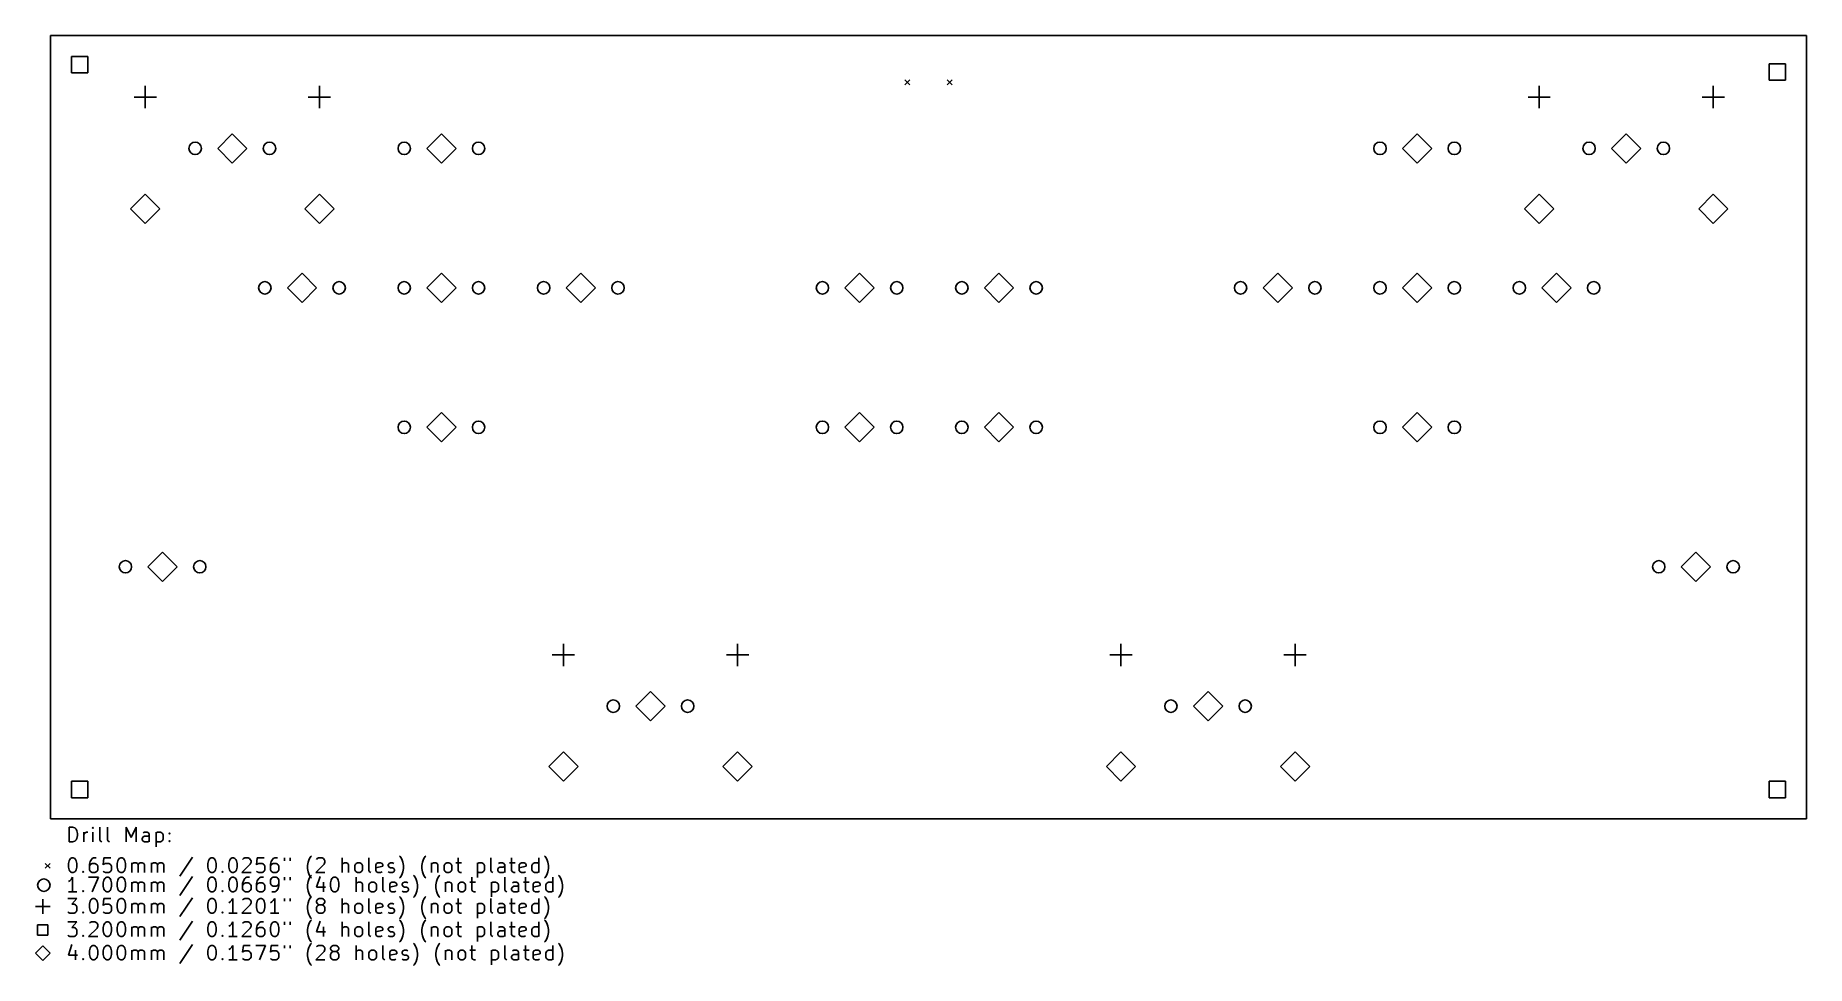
# Model space of a CAD drawing. Extents: x 0.63 to 10.16, y -5.71 to -0.71.
import ezdxf

# ---------------------------------------------------------------- set-up
doc = ezdxf.new("R2010")
doc.units = 0
doc.header["$MEASUREMENT"] = 0
doc.layers.add('BLACK', color=7, linetype='CONTINUOUS')

msp = doc.modelspace()

# ---------------------------------------------------------------- linework, layer by layer
at = {"layer": 'BLACK', "linetype": 'CONTINUOUS'}
for p, q in [((0.708661, -4.92126), (0.708661, -0.708661)), ((0.708661, -0.708661), (10.1575, -0.708661)), ((10.1575, -0.708661), (10.1575, -4.92126)), ((0.910684, -0.821599), (0.821599, -0.821599)), ((0.821599, -0.821599), (0.821599, -0.910684)), ((0.910684, -0.910684), (0.910684, -0.821599)), ((0.821599, -0.910684), (0.910684, -0.910684)), ((5.3065, -0.948031), (5.33209, -0.973622)), ((5.33209, -0.948031), (5.3065, -0.973622)), ((5.53406, -0.948031), (5.55965, -0.973622)), ((5.55965, -0.948031), (5.53406, -0.973622)), ((10.0445, -0.860969), (9.95546, -0.860969)), ((9.95546, -0.860969), (9.95546, -0.950054)), ((9.95546, -0.950054), (10.0445, -0.950054)), ((10.0445, -0.950054), (10.0445, -0.860969)), ((1.15871, -1.04062), (1.27879, -1.04062)), ((1.21875, -0.980586), (1.21875, -1.10066)), ((2.09572, -1.04062), (2.2158, -1.04062)), ((2.15576, -0.980586), (2.15576, -1.10066)), ((8.65871, -1.04062), (8.77879, -1.04062)), ((8.71875, -0.980586), (8.71875, -1.10066)), ((9.59572, -1.04062), (9.7158, -1.04062)), ((9.65576, -0.980586), (9.65576, -1.10066)), ((1.68725, -1.23748), (1.60851, -1.31622)), ((1.76599, -1.31622), (1.68725, -1.23748)), ((2.81225, -1.23748), (2.73351, -1.31622)), ((2.89099, -1.31622), (2.81225, -1.23748)), ((8.06225, -1.23748), (7.98351, -1.31622)), ((8.14099, -1.31622), (8.06225, -1.23748)), ((9.18725, -1.23748), (9.10851, -1.31622)), ((9.26599, -1.31622), (9.18725, -1.23748)), ((1.60851, -1.31622), (1.68725, -1.39496)), ((1.68725, -1.39496), (1.76599, -1.31622)), ((2.73351, -1.31622), (2.81225, -1.39496)), ((2.81225, -1.39496), (2.89099, -1.31622)), ((7.98351, -1.31622), (8.06225, -1.39496)), ((8.06225, -1.39496), (8.14099, -1.31622)), ((9.10851, -1.31622), (9.18725, -1.39496)), ((9.18725, -1.39496), (9.26599, -1.31622)), ((1.21875, -1.56188), (1.14001, -1.64062)), ((1.29749, -1.64062), (1.21875, -1.56188)), ((2.15576, -1.56188), (2.07702, -1.64062)), ((2.2345, -1.64062), (2.15576, -1.56188)), ((8.71875, -1.56188), (8.64001, -1.64062)), ((8.79749, -1.64062), (8.71875, -1.56188)), ((9.65576, -1.56188), (9.57702, -1.64062)), ((9.7345, -1.64062), (9.65576, -1.56188)), ((1.14001, -1.64062), (1.21875, -1.71937)), ((1.21875, -1.71937), (1.29749, -1.64062)), ((2.07702, -1.64062), (2.15576, -1.71937)), ((2.15576, -1.71937), (2.2345, -1.64062)), ((8.64001, -1.64062), (8.71875, -1.71937)), ((8.71875, -1.71937), (8.79749, -1.64062)), ((9.57702, -1.64062), (9.65576, -1.71937)), ((9.65576, -1.71937), (9.7345, -1.64062)), ((2.06225, -1.98748), (1.98351, -2.06622)), ((2.14099, -2.06622), (2.06225, -1.98748)), ((2.81225, -1.98748), (2.73351, -2.06622)), ((2.89099, -2.06622), (2.81225, -1.98748)), ((3.56225, -1.98748), (3.48351, -2.06622)), ((3.64099, -2.06622), (3.56225, -1.98748)), ((5.06225, -1.98748), (4.98351, -2.06622)), ((5.14099, -2.06622), (5.06225, -1.98748)), ((5.81225, -1.98748), (5.73351, -2.06622)), ((5.89099, -2.06622), (5.81225, -1.98748)), ((7.31225, -1.98748), (7.23351, -2.06622)), ((7.39099, -2.06622), (7.31225, -1.98748)), ((8.06225, -1.98748), (7.98351, -2.06622)), ((8.14099, -2.06622), (8.06225, -1.98748)), ((8.81225, -1.98748), (8.73351, -2.06622)), ((8.89099, -2.06622), (8.81225, -1.98748)), ((1.98351, -2.06622), (2.06225, -2.14496)), ((2.06225, -2.14496), (2.14099, -2.06622)), ((2.73351, -2.06622), (2.81225, -2.14496)), ((2.81225, -2.14496), (2.89099, -2.06622)), ((3.48351, -2.06622), (3.56225, -2.14496)), ((3.56225, -2.14496), (3.64099, -2.06622)), ((4.98351, -2.06622), (5.06225, -2.14496)), ((5.06225, -2.14496), (5.14099, -2.06622)), ((5.73351, -2.06622), (5.81225, -2.14496)), ((5.81225, -2.14496), (5.89099, -2.06622)), ((7.23351, -2.06622), (7.31225, -2.14496)), ((7.31225, -2.14496), (7.39099, -2.06622)), ((7.98351, -2.06622), (8.06225, -2.14496)), ((8.06225, -2.14496), (8.14099, -2.06622)), ((8.73351, -2.06622), (8.81225, -2.14496)), ((8.81225, -2.14496), (8.89099, -2.06622)), ((2.81225, -2.73748), (2.73351, -2.81622)), ((2.89099, -2.81622), (2.81225, -2.73748)), ((5.06225, -2.73748), (4.98351, -2.81622)), ((5.14099, -2.81622), (5.06225, -2.73748)), ((5.81225, -2.73748), (5.73351, -2.81622)), ((5.89099, -2.81622), (5.81225, -2.73748)), ((8.06225, -2.73748), (7.98351, -2.81622)), ((8.14099, -2.81622), (8.06225, -2.73748)), ((2.73351, -2.81622), (2.81225, -2.89496)), ((2.81225, -2.89496), (2.89099, -2.81622)), ((4.98351, -2.81622), (5.06225, -2.89496)), ((5.06225, -2.89496), (5.14099, -2.81622)), ((5.73351, -2.81622), (5.81225, -2.89496)), ((5.81225, -2.89496), (5.89099, -2.81622)), ((7.98351, -2.81622), (8.06225, -2.89496)), ((8.06225, -2.89496), (8.14099, -2.81622)), ((1.31225, -3.48748), (1.23351, -3.56622)), ((1.39099, -3.56622), (1.31225, -3.48748)), ((9.56225, -3.48748), (9.48351, -3.56622)), ((9.64099, -3.56622), (9.56225, -3.48748)), ((1.23351, -3.56622), (1.31225, -3.64496)), ((1.31225, -3.64496), (1.39099, -3.56622)), ((9.48351, -3.56622), (9.56225, -3.64496)), ((9.56225, -3.64496), (9.64099, -3.56622)), ((3.46875, -3.98059), (3.46875, -4.10066)), ((4.40576, -3.98059), (4.40576, -4.10066)), ((6.46875, -3.98059), (6.46875, -4.10066)), ((7.40576, -3.98059), (7.40576, -4.10066)), ((3.40871, -4.04062), (3.52879, -4.04062)), ((4.34572, -4.04062), (4.4658, -4.04062)), ((6.40871, -4.04062), (6.52879, -4.04062)), ((7.34572, -4.04062), (7.4658, -4.04062)), ((3.93725, -4.23748), (3.85851, -4.31622)), ((4.01599, -4.31622), (3.93725, -4.23748)), ((6.93725, -4.23748), (6.85851, -4.31622)), ((7.01599, -4.31622), (6.93725, -4.23748)), ((3.85851, -4.31622), (3.93725, -4.39496)), ((3.93725, -4.39496), (4.01599, -4.31622)), ((6.85851, -4.31622), (6.93725, -4.39496)), ((6.93725, -4.39496), (7.01599, -4.31622)), ((3.46875, -4.56188), (3.39001, -4.64062)), ((3.54749, -4.64062), (3.46875, -4.56188)), ((4.40576, -4.56188), (4.32702, -4.64062)), ((4.4845, -4.64062), (4.40576, -4.56188)), ((6.46875, -4.56188), (6.39001, -4.64062)), ((6.54749, -4.64062), (6.46875, -4.56188)), ((7.40576, -4.56188), (7.32702, -4.64062)), ((7.4845, -4.64062), (7.40576, -4.56188)), ((3.39001, -4.64062), (3.46875, -4.71937)), ((3.46875, -4.71937), (3.54749, -4.64062)), ((4.32702, -4.64062), (4.40576, -4.71937)), ((4.40576, -4.71937), (4.4845, -4.64062)), ((6.39001, -4.64062), (6.46875, -4.71937)), ((6.46875, -4.71937), (6.54749, -4.64062)), ((7.32702, -4.64062), (7.40576, -4.71937)), ((7.40576, -4.71937), (7.4845, -4.64062)), ((0.910684, -4.71924), (0.821599, -4.71924)), ((0.821599, -4.71924), (0.821599, -4.80832)), ((0.910684, -4.80832), (0.910684, -4.71924)), ((10.0445, -4.71924), (9.95546, -4.71924)), ((9.95546, -4.71924), (9.95546, -4.80832)), ((10.0445, -4.80832), (10.0445, -4.71924)), ((0.821599, -4.80832), (0.910684, -4.80832)), ((9.95546, -4.80832), (10.0445, -4.80832)), ((10.1575, -4.92126), (0.708661, -4.92126)), ((0.809361, -5.04586), (0.809361, -4.96712)), ((0.809361, -4.96712), (0.828109, -4.96712)), ((0.828109, -5.04586), (0.809361, -5.04586)), ((0.828109, -4.96712), (0.839357, -4.97087)), ((0.839357, -5.04211), (0.828109, -5.04586)), ((0.839357, -4.97087), (0.846856, -4.97837)), ((0.846856, -5.03461), (0.839357, -5.04211)), ((0.846856, -4.97837), (0.850606, -4.98587)), ((0.850606, -5.02711), (0.846856, -5.03461)), ((0.850606, -4.98587), (0.854355, -5.00087)), ((0.854355, -5.01211), (0.850606, -5.02711)), ((0.854355, -5.00087), (0.854355, -5.01211)), ((0.888101, -5.04586), (0.888101, -4.99337)), ((0.888101, -5.00836), (0.891851, -5.00087)), ((0.891851, -5.00087), (0.8956, -4.99712)), ((0.8956, -4.99712), (0.903099, -4.99337)), ((0.903099, -4.99337), (0.910598, -4.99337)), ((0.936845, -4.96712), (0.933095, -4.97087)), ((0.933095, -4.97087), (0.936845, -4.97462)), ((0.940595, -4.97087), (0.936845, -4.96712)), ((0.936845, -4.96712), (0.936845, -4.97462)), ((0.936845, -4.97462), (0.940595, -4.97087)), ((0.936845, -5.04586), (0.936845, -4.99337)), ((0.97434, -5.03461), (0.97434, -4.96712)), ((0.97809, -5.04211), (0.97434, -5.03461)), ((0.985589, -5.04586), (0.97809, -5.04211)), ((1.01559, -5.03461), (1.01559, -4.96712)), ((1.01933, -5.04211), (1.01559, -5.03461)), ((1.02683, -5.04586), (1.01933, -5.04211)), ((1.11682, -5.04586), (1.11682, -4.96712)), ((1.11682, -4.96712), (1.14307, -5.02336)), ((1.14307, -5.02336), (1.16932, -4.96712)), ((1.16932, -4.96712), (1.16932, -5.04586)), ((1.20306, -5.02711), (1.20681, -5.01961)), ((1.20306, -5.03461), (1.20306, -5.02711)), ((1.20681, -5.04211), (1.20306, -5.03461)), ((1.21431, -4.99337), (1.20681, -4.99712)), ((1.20681, -5.01961), (1.21431, -5.01586)), ((1.21431, -5.04586), (1.20681, -5.04211)), ((1.22931, -4.99337), (1.21431, -4.99337)), ((1.21431, -5.01586), (1.23306, -5.01586)), ((1.23306, -5.04586), (1.21431, -5.04586)), ((1.23681, -4.99712), (1.22931, -4.99337)), ((1.23306, -5.01586), (1.24056, -5.01211)), ((1.24056, -5.04211), (1.23306, -5.04586)), ((1.24056, -5.00461), (1.23681, -4.99712)), ((1.24056, -5.04586), (1.24056, -5.00461)), ((1.27805, -4.99337), (1.27805, -5.07211)), ((1.27805, -4.99712), (1.28555, -4.99337)), ((1.28555, -5.04586), (1.27805, -5.04211)), ((1.28555, -4.99337), (1.30055, -4.99337)), ((1.30055, -5.04586), (1.28555, -5.04586)), ((1.30055, -4.99337), (1.30805, -4.99712)), ((1.30805, -5.04211), (1.30055, -5.04586)), ((1.30805, -4.99712), (1.3118, -5.00087)), ((1.3118, -5.03836), (1.30805, -5.04211)), ((1.3118, -5.00087), (1.31555, -5.00836)), ((1.31555, -5.03086), (1.3118, -5.03836)), ((1.31555, -5.00836), (1.31555, -5.03086)), ((1.34554, -5.00087), (1.34929, -4.99712)), ((1.34929, -5.00461), (1.34554, -5.00087)), ((1.34554, -5.04211), (1.34929, -5.03836)), ((1.34929, -5.04586), (1.34554, -5.04211)), ((1.34929, -4.99712), (1.35304, -5.00087)), ((1.34929, -4.99712), (1.34929, -5.00461)), ((1.35304, -5.00087), (1.34929, -5.00461)), ((1.34929, -5.03836), (1.35304, -5.04211)), ((1.34929, -5.03836), (1.34929, -5.04586)), ((1.35304, -5.04211), (1.34929, -5.04586)), ((0.809361, -5.14747), (0.81311, -5.13997)), ((0.81311, -5.13997), (0.81686, -5.13622)), ((0.81686, -5.13622), (0.824359, -5.13247)), ((0.824359, -5.13247), (0.831858, -5.13247)), ((0.831858, -5.13247), (0.839357, -5.13622)), ((0.839357, -5.13622), (0.843107, -5.13997)), ((0.843107, -5.13997), (0.846856, -5.14747)), ((0.929346, -5.13997), (0.921847, -5.15122)), ((0.933095, -5.13622), (0.929346, -5.13997)), ((0.940595, -5.13247), (0.933095, -5.13622)), ((0.955593, -5.13247), (0.940595, -5.13247)), ((0.996838, -5.13247), (0.993088, -5.16997)), ((1.03433, -5.13247), (0.996838, -5.13247)), ((1.07183, -5.14747), (1.07558, -5.13997)), ((1.07558, -5.13997), (1.07933, -5.13622)), ((1.07933, -5.13622), (1.08683, -5.13247)), ((1.08683, -5.13247), (1.09433, -5.13247)), ((1.09433, -5.13247), (1.10182, -5.13622)), ((1.10182, -5.13622), (1.10557, -5.13997)), ((1.10557, -5.13997), (1.10932, -5.14747)), ((1.47303, -5.12872), (1.40554, -5.22996)), ((1.55927, -5.14747), (1.56302, -5.13997)), ((1.56302, -5.13997), (1.56677, -5.13622)), ((1.56677, -5.13622), (1.57427, -5.13247)), ((1.57427, -5.13247), (1.58176, -5.13247)), ((1.58176, -5.13247), (1.58926, -5.13622)), ((1.58926, -5.13622), (1.59301, -5.13997)), ((1.59301, -5.13997), (1.59676, -5.14747)), ((1.67175, -5.14747), (1.6755, -5.13997)), ((1.6755, -5.13997), (1.67925, -5.13622)), ((1.67925, -5.13622), (1.68675, -5.13247)), ((1.68675, -5.13247), (1.69425, -5.13247)), ((1.69425, -5.13247), (1.70175, -5.13622)), ((1.70175, -5.13622), (1.7055, -5.13997)), ((1.7055, -5.13997), (1.70925, -5.14747)), ((1.74299, -5.13997), (1.74674, -5.13622)), ((1.74674, -5.13622), (1.75424, -5.13247)), ((1.75424, -5.13247), (1.77299, -5.13247)), ((1.77299, -5.13247), (1.78049, -5.13622)), ((1.78049, -5.13622), (1.78424, -5.13997)), ((1.78424, -5.13997), (1.78799, -5.14747)), ((1.82173, -5.13247), (1.81798, -5.16997)), ((1.85923, -5.13247), (1.82173, -5.13247)), ((1.90422, -5.13997), (1.89673, -5.15122)), ((1.90797, -5.13622), (1.90422, -5.13997)), ((1.91547, -5.13247), (1.90797, -5.13622)), ((1.93047, -5.13247), (1.91547, -5.13247)), ((1.96797, -5.13247), (1.96797, -5.14747)), ((1.99796, -5.13247), (1.99796, -5.14747)), ((2.09545, -5.15497), (2.0992, -5.14372)), ((2.0992, -5.14372), (2.10295, -5.13622)), ((2.10295, -5.13622), (2.11045, -5.12497)), ((2.11045, -5.12497), (2.1142, -5.12123)), ((2.14044, -5.13997), (2.14419, -5.13622)), ((2.14419, -5.13622), (2.15169, -5.13247)), ((2.15169, -5.13247), (2.17044, -5.13247)), ((2.17044, -5.13247), (2.17794, -5.13622)), ((2.17794, -5.13622), (2.18169, -5.13997)), ((2.18169, -5.13997), (2.18544, -5.14747)), ((2.27918, -5.21121), (2.27918, -5.13247)), ((2.42166, -5.19997), (2.42166, -5.13247)), ((2.59039, -5.12497), (2.58664, -5.12123)), ((2.59789, -5.13622), (2.59039, -5.12497)), ((2.60164, -5.14372), (2.59789, -5.13622)), ((2.60539, -5.15497), (2.60164, -5.14372)), ((2.71037, -5.15497), (2.71412, -5.14372)), ((2.71412, -5.14372), (2.71787, -5.13622)), ((2.71787, -5.13622), (2.72537, -5.12497)), ((2.72537, -5.12497), (2.72912, -5.12123)), ((2.9016, -5.13247), (2.9016, -5.19997)), ((3.07783, -5.19997), (3.07783, -5.13247)), ((3.19031, -5.13247), (3.19031, -5.19997)), ((3.33655, -5.21121), (3.33655, -5.13247)), ((3.37029, -5.12497), (3.36654, -5.12123)), ((3.37779, -5.13622), (3.37029, -5.12497)), ((3.38154, -5.14372), (3.37779, -5.13622)), ((3.38529, -5.15497), (3.38154, -5.14372)), ((0.681102, -5.1624), (0.706693, -5.18799)), ((0.706693, -5.1624), (0.681102, -5.18799)), ((0.805611, -5.16247), (0.809361, -5.14747)), ((0.805611, -5.18122), (0.805611, -5.16247)), ((0.809361, -5.19622), (0.805611, -5.18122)), ((0.81311, -5.20371), (0.809361, -5.19622)), ((0.81686, -5.20746), (0.81311, -5.20371)), ((0.824359, -5.21121), (0.81686, -5.20746)), ((0.828109, -5.23641), (0.82061, -5.24766)), ((0.831858, -5.21121), (0.824359, -5.21121)), ((0.828109, -5.31515), (0.828109, -5.23641)), ((0.839357, -5.20746), (0.831858, -5.21121)), ((0.843107, -5.20371), (0.839357, -5.20746)), ((0.846856, -5.19622), (0.843107, -5.20371)), ((0.846856, -5.14747), (0.850606, -5.16247)), ((0.850606, -5.18122), (0.846856, -5.19622)), ((0.850606, -5.16247), (0.850606, -5.18122)), ((0.880602, -5.20746), (0.884352, -5.20371)), ((0.884352, -5.21121), (0.880602, -5.20746)), ((0.884352, -5.20371), (0.888101, -5.20746)), ((0.884352, -5.20371), (0.884352, -5.21121)), ((0.888101, -5.20746), (0.884352, -5.21121)), ((0.914348, -5.23641), (0.966841, -5.23641)), ((0.921847, -5.15122), (0.918097, -5.16622)), ((0.918097, -5.16622), (0.918097, -5.19622)), ((0.921847, -5.16997), (0.918097, -5.17747)), ((0.918097, -5.19622), (0.921847, -5.20371)), ((0.925596, -5.16622), (0.921847, -5.16997)), ((0.921847, -5.20371), (0.925596, -5.20746)), ((0.933095, -5.16247), (0.925596, -5.16622)), ((0.925596, -5.20746), (0.933095, -5.21121)), ((0.948094, -5.16247), (0.933095, -5.16247)), ((0.933095, -5.21121), (0.948094, -5.21121)), ((0.966841, -5.23641), (0.933095, -5.31515)), ((0.955593, -5.16622), (0.948094, -5.16247)), ((0.948094, -5.21121), (0.955593, -5.20746)), ((0.959342, -5.16997), (0.955593, -5.16622)), ((0.955593, -5.20746), (0.959342, -5.20371)), ((0.963092, -5.17747), (0.959342, -5.16997)), ((0.959342, -5.20371), (0.963092, -5.19622)), ((0.963092, -5.19622), (0.963092, -5.17747)), ((0.993088, -5.16997), (0.996838, -5.16622)), ((0.996838, -5.20746), (0.993088, -5.20371)), ((0.996838, -5.16622), (1.00434, -5.16247)), ((1.00434, -5.21121), (0.996838, -5.20746)), ((1.00059, -5.24391), (1.00434, -5.24016)), ((1.00434, -5.16247), (1.02308, -5.16247)), ((1.02308, -5.21121), (1.00434, -5.21121)), ((1.00434, -5.24016), (1.01184, -5.23641)), ((1.01184, -5.23641), (1.01933, -5.23641)), ((1.01933, -5.23641), (1.02683, -5.24016)), ((1.02308, -5.16247), (1.03058, -5.16622)), ((1.03058, -5.20746), (1.02308, -5.21121)), ((1.02683, -5.24016), (1.03058, -5.24391)), ((1.03058, -5.16622), (1.03433, -5.16997)), ((1.03433, -5.20371), (1.03058, -5.20746)), ((1.03433, -5.16997), (1.03808, -5.17747)), ((1.03808, -5.19622), (1.03433, -5.20371)), ((1.03808, -5.17747), (1.03808, -5.19622)), ((1.06808, -5.16247), (1.07183, -5.14747)), ((1.06808, -5.18122), (1.06808, -5.16247)), ((1.07183, -5.19622), (1.06808, -5.18122)), ((1.07558, -5.20371), (1.07183, -5.19622)), ((1.07933, -5.20746), (1.07558, -5.20371)), ((1.07558, -5.24391), (1.07933, -5.24016)), ((1.08683, -5.21121), (1.07933, -5.20746)), ((1.07933, -5.24016), (1.08683, -5.23641)), ((1.09433, -5.21121), (1.08683, -5.21121)), ((1.08683, -5.23641), (1.09433, -5.23641)), ((1.10182, -5.20746), (1.09433, -5.21121)), ((1.09433, -5.23641), (1.10182, -5.24016)), ((1.10557, -5.20371), (1.10182, -5.20746)), ((1.10182, -5.24016), (1.10557, -5.24391)), ((1.10932, -5.19622), (1.10557, -5.20371)), ((1.10932, -5.14747), (1.11307, -5.16247)), ((1.11307, -5.18122), (1.10932, -5.19622)), ((1.11307, -5.16247), (1.11307, -5.18122)), ((1.14682, -5.21121), (1.14682, -5.15872)), ((1.14682, -5.16622), (1.15057, -5.16247)), ((1.15057, -5.16247), (1.15807, -5.15872)), ((1.15807, -5.15872), (1.16932, -5.15872)), ((1.16932, -5.15872), (1.17682, -5.16247)), ((1.17682, -5.16247), (1.18056, -5.16997)), ((1.18056, -5.16997), (1.18431, -5.16247)), ((1.18056, -5.16997), (1.18056, -5.21121)), ((1.18431, -5.16247), (1.19181, -5.15872)), ((1.19181, -5.15872), (1.20306, -5.15872)), ((1.20306, -5.15872), (1.21056, -5.16247)), ((1.21056, -5.16247), (1.21431, -5.16997)), ((1.21431, -5.16997), (1.21431, -5.21121)), ((1.25181, -5.21121), (1.25181, -5.15872)), ((1.25181, -5.16622), (1.25556, -5.16247)), ((1.25556, -5.16247), (1.26305, -5.15872)), ((1.26305, -5.15872), (1.2743, -5.15872)), ((1.2743, -5.15872), (1.2818, -5.16247)), ((1.2818, -5.16247), (1.28555, -5.16997)), ((1.28555, -5.16997), (1.2893, -5.16247)), ((1.28555, -5.16997), (1.28555, -5.21121)), ((1.2893, -5.16247), (1.2968, -5.15872)), ((1.2968, -5.15872), (1.30805, -5.15872)), ((1.30805, -5.15872), (1.31555, -5.16247)), ((1.31555, -5.16247), (1.3193, -5.16997)), ((1.3193, -5.16997), (1.3193, -5.21121)), ((1.47303, -5.23266), (1.40554, -5.3339)), ((1.55552, -5.16247), (1.55927, -5.14747)), ((1.55552, -5.18122), (1.55552, -5.16247)), ((1.55927, -5.19622), (1.55552, -5.18122)), ((1.56302, -5.20371), (1.55927, -5.19622)), ((1.56677, -5.20746), (1.56302, -5.20371)), ((1.56302, -5.24391), (1.56677, -5.24016)), ((1.57427, -5.21121), (1.56677, -5.20746)), ((1.56677, -5.24016), (1.57427, -5.23641)), ((1.58176, -5.21121), (1.57427, -5.21121)), ((1.57427, -5.23641), (1.58176, -5.23641)), ((1.58926, -5.20746), (1.58176, -5.21121)), ((1.58176, -5.23641), (1.58926, -5.24016)), ((1.59301, -5.20371), (1.58926, -5.20746)), ((1.58926, -5.24016), (1.59301, -5.24391)), ((1.59676, -5.19622), (1.59301, -5.20371)), ((1.59676, -5.14747), (1.60051, -5.16247)), ((1.60051, -5.18122), (1.59676, -5.19622)), ((1.60051, -5.16247), (1.60051, -5.18122)), ((1.63051, -5.20746), (1.63426, -5.20371)), ((1.63426, -5.21121), (1.63051, -5.20746)), ((1.63426, -5.20371), (1.63801, -5.20746)), ((1.63426, -5.20371), (1.63426, -5.21121)), ((1.63801, -5.20746), (1.63426, -5.21121)), ((1.668, -5.16247), (1.67175, -5.14747)), ((1.668, -5.18122), (1.668, -5.16247)), ((1.67175, -5.19622), (1.668, -5.18122)), ((1.6755, -5.20371), (1.67175, -5.19622)), ((1.67925, -5.20746), (1.6755, -5.20371)), ((1.6755, -5.24391), (1.67925, -5.24016)), ((1.68675, -5.21121), (1.67925, -5.20746)), ((1.67925, -5.24016), (1.68675, -5.23641)), ((1.69425, -5.21121), (1.68675, -5.21121)), ((1.68675, -5.23641), (1.69425, -5.23641)), ((1.70175, -5.20746), (1.69425, -5.21121)), ((1.69425, -5.23641), (1.70175, -5.24016)), ((1.7055, -5.20371), (1.70175, -5.20746)), ((1.70175, -5.24016), (1.7055, -5.24391)), ((1.70925, -5.19622), (1.7055, -5.20371)), ((1.70925, -5.14747), (1.713, -5.16247)), ((1.713, -5.18122), (1.70925, -5.19622)), ((1.713, -5.16247), (1.713, -5.18122)), ((1.78424, -5.16622), (1.73924, -5.21121)), ((1.73924, -5.21121), (1.78799, -5.21121)), ((1.75799, -5.24016), (1.75424, -5.24391)), ((1.76549, -5.23641), (1.75799, -5.24016)), ((1.78049, -5.23641), (1.76549, -5.23641)), ((1.78799, -5.15497), (1.78424, -5.16622)), ((1.78799, -5.14747), (1.78799, -5.15497)), ((1.81798, -5.16997), (1.82173, -5.16622)), ((1.82173, -5.20746), (1.81798, -5.20371)), ((1.82173, -5.16622), (1.82923, -5.16247)), ((1.82923, -5.21121), (1.82173, -5.20746)), ((1.82923, -5.16247), (1.84798, -5.16247)), ((1.84798, -5.21121), (1.82923, -5.21121)), ((1.83298, -5.24016), (1.82923, -5.24391)), ((1.84048, -5.23641), (1.83298, -5.24016)), ((1.85548, -5.23641), (1.84048, -5.23641)), ((1.84798, -5.16247), (1.85548, -5.16622)), ((1.85548, -5.20746), (1.84798, -5.21121)), ((1.85548, -5.16622), (1.85923, -5.16997)), ((1.85923, -5.20371), (1.85548, -5.20746)), ((1.85923, -5.16997), (1.86298, -5.17747)), ((1.86298, -5.19622), (1.85923, -5.20371)), ((1.86298, -5.17747), (1.86298, -5.19622)), ((1.89673, -5.15122), (1.89298, -5.16622)), ((1.89298, -5.16622), (1.89298, -5.19622)), ((1.89673, -5.16997), (1.89298, -5.17747)), ((1.89298, -5.19622), (1.89673, -5.20371)), ((1.90047, -5.16622), (1.89673, -5.16997)), ((1.89673, -5.20371), (1.90047, -5.20746)), ((1.90047, -5.24016), (1.89673, -5.24391)), ((1.90797, -5.16247), (1.90047, -5.16622)), ((1.90047, -5.20746), (1.90797, -5.21121)), ((1.90797, -5.23641), (1.90047, -5.24016)), ((1.92297, -5.16247), (1.90797, -5.16247)), ((1.90797, -5.21121), (1.92297, -5.21121)), ((1.92297, -5.23641), (1.90797, -5.23641)), ((1.93047, -5.16622), (1.92297, -5.16247)), ((1.92297, -5.21121), (1.93047, -5.20746)), ((1.93047, -5.24016), (1.92297, -5.23641)), ((1.93422, -5.16997), (1.93047, -5.16622)), ((1.93047, -5.20746), (1.93422, -5.20371)), ((1.93422, -5.24391), (1.93047, -5.24016)), ((1.93797, -5.17747), (1.93422, -5.16997)), ((1.93422, -5.20371), (1.93797, -5.19622)), ((1.93797, -5.19622), (1.93797, -5.17747)), ((1.96797, -5.23641), (1.96797, -5.25141)), ((1.99796, -5.23641), (1.99796, -5.25141)), ((2.0917, -5.17372), (2.09545, -5.15497)), ((2.0917, -5.18872), (2.0917, -5.17372)), ((2.09545, -5.20746), (2.0917, -5.18872)), ((2.0992, -5.21871), (2.09545, -5.20746)), ((2.10295, -5.22621), (2.0992, -5.21871)), ((2.0992, -5.24766), (2.10295, -5.24016)), ((2.11045, -5.23746), (2.10295, -5.22621)), ((2.10295, -5.24016), (2.11045, -5.22891)), ((2.11045, -5.22891), (2.1142, -5.22516)), ((2.1142, -5.24121), (2.11045, -5.23746)), ((2.18169, -5.16622), (2.1367, -5.21121)), ((2.1367, -5.21121), (2.18544, -5.21121)), ((2.15919, -5.23266), (2.14044, -5.2889)), ((2.18544, -5.15497), (2.18169, -5.16622)), ((2.18544, -5.14747), (2.18544, -5.15497)), ((2.22293, -5.24391), (2.22668, -5.24016)), ((2.22668, -5.24016), (2.23418, -5.23641)), ((2.23418, -5.23641), (2.24168, -5.23641)), ((2.24168, -5.23641), (2.24918, -5.24016)), ((2.24918, -5.24016), (2.25293, -5.24391)), ((2.28293, -5.16247), (2.27918, -5.16622)), ((2.29043, -5.15872), (2.28293, -5.16247)), ((2.30167, -5.15872), (2.29043, -5.15872)), ((2.30917, -5.16247), (2.30167, -5.15872)), ((2.31292, -5.16997), (2.30917, -5.16247)), ((2.31292, -5.21121), (2.31292, -5.16997)), ((2.34667, -5.17372), (2.35042, -5.16622)), ((2.34667, -5.19622), (2.34667, -5.17372)), ((2.35042, -5.20371), (2.34667, -5.19622)), ((2.35042, -5.16622), (2.35417, -5.16247)), ((2.35417, -5.20746), (2.35042, -5.20371)), ((2.35417, -5.16247), (2.36167, -5.15872)), ((2.36167, -5.21121), (2.35417, -5.20746)), ((2.35417, -5.31515), (2.35417, -5.23641)), ((2.36167, -5.15872), (2.37292, -5.15872)), ((2.37292, -5.21121), (2.36167, -5.21121)), ((2.37292, -5.15872), (2.38041, -5.16247)), ((2.38041, -5.20746), (2.37292, -5.21121)), ((2.38041, -5.16247), (2.38416, -5.16622)), ((2.38416, -5.20371), (2.38041, -5.20746)), ((2.38416, -5.16622), (2.38791, -5.17372)), ((2.38791, -5.19622), (2.38416, -5.20371)), ((2.38791, -5.17372), (2.38791, -5.19622)), ((2.42541, -5.20746), (2.42166, -5.19997)), ((2.43291, -5.21121), (2.42541, -5.20746)), ((2.45915, -5.16997), (2.4629, -5.16247)), ((2.45915, -5.19997), (2.45915, -5.16997)), ((2.49665, -5.17747), (2.45915, -5.18497)), ((2.4629, -5.20746), (2.45915, -5.19997)), ((2.4629, -5.16247), (2.4704, -5.15872)), ((2.4704, -5.21121), (2.4629, -5.20746)), ((2.4704, -5.15872), (2.4854, -5.15872)), ((2.4854, -5.21121), (2.4704, -5.21121)), ((2.4854, -5.15872), (2.4929, -5.16247)), ((2.4929, -5.20746), (2.4854, -5.21121)), ((2.4929, -5.16247), (2.49665, -5.16997)), ((2.49665, -5.16997), (2.49665, -5.17747)), ((2.49665, -5.3039), (2.49665, -5.23641)), ((2.52665, -5.16997), (2.5304, -5.16247)), ((2.52665, -5.17372), (2.52665, -5.16997)), ((2.5304, -5.18122), (2.52665, -5.17372)), ((2.52665, -5.20746), (2.53415, -5.21121)), ((2.5304, -5.16247), (2.5379, -5.15872)), ((2.5379, -5.18497), (2.5304, -5.18122)), ((2.53415, -5.21121), (2.54914, -5.21121)), ((2.5379, -5.15872), (2.54914, -5.15872)), ((2.54914, -5.18497), (2.5379, -5.18497)), ((2.54914, -5.15872), (2.55664, -5.16247)), ((2.55664, -5.18872), (2.54914, -5.18497)), ((2.54914, -5.21121), (2.55664, -5.20746)), ((2.56039, -5.19622), (2.55664, -5.18872)), ((2.55664, -5.20746), (2.56039, -5.19997)), ((2.56039, -5.19997), (2.56039, -5.19622)), ((2.58664, -5.24121), (2.59039, -5.23746)), ((2.59039, -5.23746), (2.59789, -5.22621)), ((2.59789, -5.22621), (2.60164, -5.21871)), ((2.60164, -5.21871), (2.60539, -5.20746)), ((2.60914, -5.17372), (2.60539, -5.15497)), ((2.60539, -5.20746), (2.60914, -5.18872)), ((2.60914, -5.18872), (2.60914, -5.17372)), ((2.66538, -5.22891), (2.66163, -5.22516)), ((2.67288, -5.24016), (2.66538, -5.22891)), ((2.67663, -5.24766), (2.67288, -5.24016)), ((2.70662, -5.17372), (2.71037, -5.15497)), ((2.70662, -5.18872), (2.70662, -5.17372)), ((2.71037, -5.20746), (2.70662, -5.18872)), ((2.71412, -5.21871), (2.71037, -5.20746)), ((2.71787, -5.22621), (2.71412, -5.21871)), ((2.72537, -5.23746), (2.71787, -5.22621)), ((2.72912, -5.24121), (2.72537, -5.23746)), ((2.75912, -5.15872), (2.75912, -5.21121)), ((2.75912, -5.16622), (2.76287, -5.16247)), ((2.76287, -5.16247), (2.77037, -5.15872)), ((2.77037, -5.15872), (2.78161, -5.15872)), ((2.78161, -5.15872), (2.78911, -5.16247)), ((2.78911, -5.16247), (2.79286, -5.16997)), ((2.78911, -5.24766), (2.79286, -5.24016)), ((2.79286, -5.16997), (2.79286, -5.21121)), ((2.79286, -5.24016), (2.80036, -5.22891)), ((2.80036, -5.22891), (2.80411, -5.22516)), ((2.82661, -5.17372), (2.83036, -5.16622)), ((2.82661, -5.19622), (2.82661, -5.17372)), ((2.83036, -5.20371), (2.82661, -5.19622)), ((2.83036, -5.16622), (2.83411, -5.16247)), ((2.83411, -5.20746), (2.83036, -5.20371)), ((2.83411, -5.16247), (2.84161, -5.15872)), ((2.84161, -5.21121), (2.83411, -5.20746)), ((2.84161, -5.15872), (2.85286, -5.15872)), ((2.85286, -5.21121), (2.84161, -5.21121)), ((2.85286, -5.15872), (2.86035, -5.16247)), ((2.86035, -5.20746), (2.85286, -5.21121)), ((2.86035, -5.16247), (2.8641, -5.16622)), ((2.8641, -5.20371), (2.86035, -5.20746)), ((2.8641, -5.16622), (2.86785, -5.17372)), ((2.86785, -5.19622), (2.8641, -5.20371)), ((2.86785, -5.17372), (2.86785, -5.19622)), ((2.89035, -5.15872), (2.92035, -5.15872)), ((2.9016, -5.19997), (2.90535, -5.20746)), ((2.90535, -5.20746), (2.91285, -5.21121)), ((2.91285, -5.21121), (2.92035, -5.21121)), ((2.97659, -5.23641), (2.97659, -5.3039)), ((3.00659, -5.15872), (3.00659, -5.23746)), ((3.00659, -5.16247), (3.01409, -5.15872)), ((3.01409, -5.21121), (3.00659, -5.20746)), ((3.01409, -5.15872), (3.02908, -5.15872)), ((3.02908, -5.21121), (3.01409, -5.21121)), ((3.02908, -5.15872), (3.03658, -5.16247)), ((3.03658, -5.20746), (3.02908, -5.21121)), ((3.03658, -5.16247), (3.04033, -5.16622)), ((3.04033, -5.20371), (3.03658, -5.20746)), ((3.04033, -5.16622), (3.04408, -5.17372)), ((3.04408, -5.19622), (3.04033, -5.20371)), ((3.04408, -5.17372), (3.04408, -5.19622)), ((3.08158, -5.20746), (3.07783, -5.19997)), ((3.08908, -5.21121), (3.08158, -5.20746)), ((3.11532, -5.19247), (3.11907, -5.18497)), ((3.11532, -5.19997), (3.11532, -5.19247)), ((3.11907, -5.20746), (3.11532, -5.19997)), ((3.12657, -5.15872), (3.11907, -5.16247)), ((3.11907, -5.18497), (3.12657, -5.18122)), ((3.12657, -5.21121), (3.11907, -5.20746)), ((3.14157, -5.15872), (3.12657, -5.15872)), ((3.12657, -5.18122), (3.14532, -5.18122)), ((3.14532, -5.21121), (3.12657, -5.21121)), ((3.14907, -5.16247), (3.14157, -5.15872)), ((3.14532, -5.18122), (3.15282, -5.17747)), ((3.15282, -5.20746), (3.14532, -5.21121)), ((3.15282, -5.16997), (3.14907, -5.16247)), ((3.15282, -5.21121), (3.15282, -5.16997)), ((3.15282, -5.3039), (3.15282, -5.23641)), ((3.17906, -5.15872), (3.20906, -5.15872)), ((3.19031, -5.19997), (3.19406, -5.20746)), ((3.19406, -5.20746), (3.20156, -5.21121)), ((3.20156, -5.21121), (3.20906, -5.21121)), ((3.23156, -5.16997), (3.23531, -5.16247)), ((3.23156, -5.19997), (3.23156, -5.16997)), ((3.26905, -5.17747), (3.23156, -5.18497)), ((3.23531, -5.20746), (3.23156, -5.19997)), ((3.23531, -5.16247), (3.24281, -5.15872)), ((3.24281, -5.21121), (3.23531, -5.20746)), ((3.24281, -5.15872), (3.25781, -5.15872)), ((3.25781, -5.21121), (3.24281, -5.21121)), ((3.25781, -5.15872), (3.2653, -5.16247)), ((3.2653, -5.20746), (3.25781, -5.21121)), ((3.2653, -5.16247), (3.26905, -5.16997)), ((3.2653, -5.23641), (3.2653, -5.3039)), ((3.26905, -5.16997), (3.26905, -5.17747)), ((3.29905, -5.17372), (3.3028, -5.16622)), ((3.29905, -5.19622), (3.29905, -5.17372)), ((3.3028, -5.20371), (3.29905, -5.19622)), ((3.3028, -5.16622), (3.30655, -5.16247)), ((3.30655, -5.20746), (3.3028, -5.20371)), ((3.30655, -5.16247), (3.31405, -5.15872)), ((3.31405, -5.21121), (3.30655, -5.20746)), ((3.31405, -5.15872), (3.32905, -5.15872)), ((3.32905, -5.21121), (3.31405, -5.21121)), ((3.32905, -5.15872), (3.33655, -5.16247)), ((3.33655, -5.20746), (3.32905, -5.21121)), ((3.36654, -5.24121), (3.37029, -5.23746)), ((3.37029, -5.23746), (3.37779, -5.22621)), ((3.37779, -5.22621), (3.38154, -5.21871)), ((3.38154, -5.21871), (3.38529, -5.20746)), ((3.38904, -5.17372), (3.38529, -5.15497)), ((3.38529, -5.20746), (3.38904, -5.18872)), ((3.38904, -5.18872), (3.38904, -5.17372)), ((3.41154, -5.31515), (3.41154, -5.23641)), ((3.44528, -5.22891), (3.44153, -5.22516)), ((3.45278, -5.24016), (3.44528, -5.22891)), ((3.45653, -5.24766), (3.45278, -5.24016)), ((0.81311, -5.25516), (0.805611, -5.25891)), ((0.850606, -5.31515), (0.805611, -5.31515)), ((0.82061, -5.24766), (0.81311, -5.25516)), ((0.880602, -5.3114), (0.884352, -5.30765)), ((0.884352, -5.31515), (0.880602, -5.3114)), ((0.884352, -5.30765), (0.888101, -5.3114)), ((0.884352, -5.30765), (0.884352, -5.31515)), ((0.888101, -5.3114), (0.884352, -5.31515)), ((0.993088, -5.26641), (0.996838, -5.25141)), ((0.993088, -5.28515), (0.993088, -5.26641)), ((0.996838, -5.30015), (0.993088, -5.28515)), ((0.996838, -5.25141), (1.00059, -5.24391)), ((1.00059, -5.30765), (0.996838, -5.30015)), ((1.00434, -5.3114), (1.00059, -5.30765)), ((1.01184, -5.31515), (1.00434, -5.3114)), ((1.01933, -5.31515), (1.01184, -5.31515)), ((1.02683, -5.3114), (1.01933, -5.31515)), ((1.03058, -5.30765), (1.02683, -5.3114)), ((1.03058, -5.24391), (1.03433, -5.25141)), ((1.03433, -5.30015), (1.03058, -5.30765)), ((1.03433, -5.25141), (1.03808, -5.26641)), ((1.03808, -5.28515), (1.03433, -5.30015)), ((1.03808, -5.26641), (1.03808, -5.28515)), ((1.06808, -5.26641), (1.07183, -5.25141)), ((1.06808, -5.28515), (1.06808, -5.26641)), ((1.07183, -5.30015), (1.06808, -5.28515)), ((1.07183, -5.25141), (1.07558, -5.24391)), ((1.07558, -5.30765), (1.07183, -5.30015)), ((1.07933, -5.3114), (1.07558, -5.30765)), ((1.08683, -5.31515), (1.07933, -5.3114)), ((1.09433, -5.31515), (1.08683, -5.31515)), ((1.10182, -5.3114), (1.09433, -5.31515)), ((1.10557, -5.30765), (1.10182, -5.3114)), ((1.10557, -5.24391), (1.10932, -5.25141)), ((1.10932, -5.30015), (1.10557, -5.30765)), ((1.10932, -5.25141), (1.11307, -5.26641)), ((1.11307, -5.28515), (1.10932, -5.30015)), ((1.11307, -5.26641), (1.11307, -5.28515)), ((1.14682, -5.31515), (1.14682, -5.26266)), ((1.14682, -5.27016), (1.15057, -5.26641)), ((1.15057, -5.26641), (1.15807, -5.26266)), ((1.15807, -5.26266), (1.16932, -5.26266)), ((1.16932, -5.26266), (1.17682, -5.26641)), ((1.17682, -5.26641), (1.18056, -5.27391)), ((1.18056, -5.27391), (1.18431, -5.26641)), ((1.18056, -5.27391), (1.18056, -5.31515)), ((1.18431, -5.26641), (1.19181, -5.26266)), ((1.19181, -5.26266), (1.20306, -5.26266)), ((1.20306, -5.26266), (1.21056, -5.26641)), ((1.21056, -5.26641), (1.21431, -5.27391)), ((1.21431, -5.27391), (1.21431, -5.31515)), ((1.25181, -5.31515), (1.25181, -5.26266)), ((1.25181, -5.27016), (1.25556, -5.26641)), ((1.25556, -5.26641), (1.26305, -5.26266)), ((1.26305, -5.26266), (1.2743, -5.26266)), ((1.2743, -5.26266), (1.2818, -5.26641)), ((1.2818, -5.26641), (1.28555, -5.27391)), ((1.28555, -5.27391), (1.2893, -5.26641)), ((1.28555, -5.27391), (1.28555, -5.31515)), ((1.2893, -5.26641), (1.2968, -5.26266)), ((1.2968, -5.26266), (1.30805, -5.26266)), ((1.30805, -5.26266), (1.31555, -5.26641)), ((1.31555, -5.26641), (1.3193, -5.27391)), ((1.3193, -5.27391), (1.3193, -5.31515)), ((1.55552, -5.26641), (1.55927, -5.25141)), ((1.55552, -5.28515), (1.55552, -5.26641)), ((1.55927, -5.30015), (1.55552, -5.28515)), ((1.55927, -5.25141), (1.56302, -5.24391)), ((1.56302, -5.30765), (1.55927, -5.30015)), ((1.56677, -5.3114), (1.56302, -5.30765)), ((1.57427, -5.31515), (1.56677, -5.3114)), ((1.58176, -5.31515), (1.57427, -5.31515)), ((1.58926, -5.3114), (1.58176, -5.31515)), ((1.59301, -5.30765), (1.58926, -5.3114)), ((1.59301, -5.24391), (1.59676, -5.25141)), ((1.59676, -5.30015), (1.59301, -5.30765)), ((1.59676, -5.25141), (1.60051, -5.26641)), ((1.60051, -5.28515), (1.59676, -5.30015)), ((1.60051, -5.26641), (1.60051, -5.28515)), ((1.63051, -5.3114), (1.63426, -5.30765)), ((1.63426, -5.31515), (1.63051, -5.3114)), ((1.63426, -5.30765), (1.63801, -5.3114)), ((1.63426, -5.30765), (1.63426, -5.31515)), ((1.63801, -5.3114), (1.63426, -5.31515)), ((1.668, -5.26641), (1.67175, -5.25141)), ((1.668, -5.28515), (1.668, -5.26641)), ((1.67175, -5.30015), (1.668, -5.28515)), ((1.67175, -5.25141), (1.6755, -5.24391)), ((1.6755, -5.30765), (1.67175, -5.30015)), ((1.67925, -5.3114), (1.6755, -5.30765)), ((1.68675, -5.31515), (1.67925, -5.3114)), ((1.69425, -5.31515), (1.68675, -5.31515)), ((1.70175, -5.3114), (1.69425, -5.31515)), ((1.7055, -5.30765), (1.70175, -5.3114)), ((1.7055, -5.24391), (1.70925, -5.25141)), ((1.70925, -5.30015), (1.7055, -5.30765)), ((1.70925, -5.25141), (1.713, -5.26641)), ((1.713, -5.28515), (1.70925, -5.30015)), ((1.713, -5.26641), (1.713, -5.28515)), ((1.74674, -5.25516), (1.74299, -5.27016)), ((1.74299, -5.27016), (1.74299, -5.30015)), ((1.74674, -5.27391), (1.74299, -5.28141)), ((1.74299, -5.30015), (1.74674, -5.30765)), ((1.75424, -5.24391), (1.74674, -5.25516)), ((1.75049, -5.27016), (1.74674, -5.27391)), ((1.74674, -5.30765), (1.75049, -5.3114)), ((1.75799, -5.26641), (1.75049, -5.27016)), ((1.75049, -5.3114), (1.75799, -5.31515)), ((1.77299, -5.26641), (1.75799, -5.26641)), ((1.75799, -5.31515), (1.77299, -5.31515)), ((1.78049, -5.27016), (1.77299, -5.26641)), ((1.77299, -5.31515), (1.78049, -5.3114)), ((1.78424, -5.27391), (1.78049, -5.27016)), ((1.78049, -5.3114), (1.78424, -5.30765)), ((1.78799, -5.28141), (1.78424, -5.27391)), ((1.78424, -5.30765), (1.78799, -5.30015)), ((1.78799, -5.30015), (1.78799, -5.28141)), ((1.82173, -5.25516), (1.81798, -5.27016)), ((1.81798, -5.27016), (1.81798, -5.30015)), ((1.82173, -5.27391), (1.81798, -5.28141)), ((1.81798, -5.30015), (1.82173, -5.30765)), ((1.82923, -5.24391), (1.82173, -5.25516)), ((1.82548, -5.27016), (1.82173, -5.27391)), ((1.82173, -5.30765), (1.82548, -5.3114)), ((1.83298, -5.26641), (1.82548, -5.27016)), ((1.82548, -5.3114), (1.83298, -5.31515)), ((1.84798, -5.26641), (1.83298, -5.26641)), ((1.83298, -5.31515), (1.84798, -5.31515)), ((1.85548, -5.27016), (1.84798, -5.26641)), ((1.84798, -5.31515), (1.85548, -5.3114)), ((1.85923, -5.27391), (1.85548, -5.27016)), ((1.85548, -5.3114), (1.85923, -5.30765)), ((1.86298, -5.28141), (1.85923, -5.27391)), ((1.85923, -5.30765), (1.86298, -5.30015)), ((1.86298, -5.30015), (1.86298, -5.28141)), ((1.89673, -5.24391), (1.89298, -5.25141)), ((1.89298, -5.25141), (1.89298, -5.27016)), ((1.89298, -5.27016), (1.89673, -5.27766)), ((1.89673, -5.27766), (1.90047, -5.28141)), ((1.90047, -5.28141), (1.90797, -5.28515)), ((1.90047, -5.31515), (1.91547, -5.31515)), ((1.90797, -5.28515), (1.92297, -5.28515)), ((1.91547, -5.31515), (1.92297, -5.3114)), ((1.92297, -5.28515), (1.93047, -5.28141)), ((1.92297, -5.3114), (1.92672, -5.30765)), ((1.92672, -5.30765), (1.93422, -5.2964)), ((1.93047, -5.28141), (1.93422, -5.27766)), ((1.93797, -5.25141), (1.93422, -5.24391)), ((1.93422, -5.27766), (1.93797, -5.27016)), ((1.93422, -5.2964), (1.93797, -5.28141)), ((1.93797, -5.28141), (1.93797, -5.25141)), ((2.0917, -5.27766), (2.09545, -5.25891)), ((2.0917, -5.29265), (2.0917, -5.27766)), ((2.09545, -5.3114), (2.0917, -5.29265)), ((2.09545, -5.25891), (2.0992, -5.24766)), ((2.0992, -5.32265), (2.09545, -5.3114)), ((2.10295, -5.33015), (2.0992, -5.32265)), ((2.11045, -5.3414), (2.10295, -5.33015)), ((2.14044, -5.2889), (2.18919, -5.2889)), ((2.17794, -5.26266), (2.17794, -5.31515)), ((2.21544, -5.26641), (2.21918, -5.25141)), ((2.21544, -5.28515), (2.21544, -5.26641)), ((2.21918, -5.30015), (2.21544, -5.28515)), ((2.21918, -5.25141), (2.22293, -5.24391)), ((2.22293, -5.30765), (2.21918, -5.30015)), ((2.22668, -5.3114), (2.22293, -5.30765)), ((2.23418, -5.31515), (2.22668, -5.3114)), ((2.24168, -5.31515), (2.23418, -5.31515)), ((2.24918, -5.3114), (2.24168, -5.31515)), ((2.25293, -5.30765), (2.24918, -5.3114)), ((2.25293, -5.24391), (2.25668, -5.25141)), ((2.25668, -5.30015), (2.25293, -5.30765)), ((2.25668, -5.25141), (2.26043, -5.26641)), ((2.26043, -5.28515), (2.25668, -5.30015)), ((2.26043, -5.26641), (2.26043, -5.28515)), ((2.35792, -5.26641), (2.35417, -5.27016)), ((2.36542, -5.26266), (2.35792, -5.26641)), ((2.37667, -5.26266), (2.36542, -5.26266)), ((2.38416, -5.26641), (2.37667, -5.26266)), ((2.38791, -5.27391), (2.38416, -5.26641)), ((2.38791, -5.31515), (2.38791, -5.27391)), ((2.42166, -5.27766), (2.42541, -5.27016)), ((2.42166, -5.30015), (2.42166, -5.27766)), ((2.42541, -5.30765), (2.42166, -5.30015)), ((2.42541, -5.27016), (2.42916, -5.26641)), ((2.42916, -5.3114), (2.42541, -5.30765)), ((2.42916, -5.26641), (2.43666, -5.26266)), ((2.43666, -5.31515), (2.42916, -5.3114)), ((2.43666, -5.26266), (2.44791, -5.26266)), ((2.44791, -5.31515), (2.43666, -5.31515)), ((2.44791, -5.26266), (2.45541, -5.26641)), ((2.45541, -5.3114), (2.44791, -5.31515)), ((2.45541, -5.26641), (2.45915, -5.27016)), ((2.45915, -5.30765), (2.45541, -5.3114)), ((2.45915, -5.27016), (2.4629, -5.27766)), ((2.4629, -5.30015), (2.45915, -5.30765)), ((2.4629, -5.27766), (2.4629, -5.30015)), ((2.5004, -5.3114), (2.49665, -5.3039)), ((2.5079, -5.31515), (2.5004, -5.3114)), ((2.53415, -5.27391), (2.5379, -5.26641)), ((2.53415, -5.3039), (2.53415, -5.27391)), ((2.57164, -5.28141), (2.53415, -5.2889)), ((2.5379, -5.3114), (2.53415, -5.3039)), ((2.5379, -5.26641), (2.54539, -5.26266)), ((2.54539, -5.31515), (2.5379, -5.3114)), ((2.54539, -5.26266), (2.56039, -5.26266)), ((2.56039, -5.31515), (2.54539, -5.31515)), ((2.56039, -5.26266), (2.56789, -5.26641)), ((2.56789, -5.3114), (2.56039, -5.31515)), ((2.56789, -5.26641), (2.57164, -5.27391)), ((2.57164, -5.27391), (2.57164, -5.28141)), ((2.60164, -5.27391), (2.60539, -5.26641)), ((2.60164, -5.27766), (2.60164, -5.27391)), ((2.60539, -5.28515), (2.60164, -5.27766)), ((2.60164, -5.3114), (2.60914, -5.31515)), ((2.60539, -5.26641), (2.61289, -5.26266)), ((2.61289, -5.2889), (2.60539, -5.28515)), ((2.60914, -5.31515), (2.62413, -5.31515)), ((2.61289, -5.26266), (2.62413, -5.26266)), ((2.62413, -5.2889), (2.61289, -5.2889)), ((2.62413, -5.26266), (2.63163, -5.26641)), ((2.63163, -5.29265), (2.62413, -5.2889)), ((2.62413, -5.31515), (2.63163, -5.3114)), ((2.63538, -5.30015), (2.63163, -5.29265)), ((2.63163, -5.3114), (2.63538, -5.3039)), ((2.63538, -5.3039), (2.63538, -5.30015)), ((2.66538, -5.3414), (2.67288, -5.33015)), ((2.67288, -5.33015), (2.67663, -5.32265)), ((2.68038, -5.25891), (2.67663, -5.24766)), ((2.67663, -5.32265), (2.68038, -5.3114)), ((2.68413, -5.27766), (2.68038, -5.25891)), ((2.68038, -5.3114), (2.68413, -5.29265)), ((2.68413, -5.29265), (2.68413, -5.27766)), ((2.78161, -5.27766), (2.78536, -5.25891)), ((2.78161, -5.29265), (2.78161, -5.27766)), ((2.78536, -5.3114), (2.78161, -5.29265)), ((2.78536, -5.25891), (2.78911, -5.24766)), ((2.78911, -5.32265), (2.78536, -5.3114)), ((2.79286, -5.33015), (2.78911, -5.32265)), ((2.80036, -5.3414), (2.79286, -5.33015)), ((2.83411, -5.26266), (2.83411, -5.31515)), ((2.83411, -5.27016), (2.83786, -5.26641)), ((2.83786, -5.26641), (2.84536, -5.26266)), ((2.84536, -5.26266), (2.85661, -5.26266)), ((2.85661, -5.26266), (2.8641, -5.26641)), ((2.8641, -5.26641), (2.86785, -5.27391)), ((2.86785, -5.27391), (2.86785, -5.31515)), ((2.9016, -5.27766), (2.90535, -5.27016)), ((2.9016, -5.30015), (2.9016, -5.27766)), ((2.90535, -5.30765), (2.9016, -5.30015)), ((2.90535, -5.27016), (2.9091, -5.26641)), ((2.9091, -5.3114), (2.90535, -5.30765)), ((2.9091, -5.26641), (2.9166, -5.26266)), ((2.9166, -5.31515), (2.9091, -5.3114)), ((2.9166, -5.26266), (2.92785, -5.26266)), ((2.92785, -5.31515), (2.9166, -5.31515)), ((2.92785, -5.26266), (2.93535, -5.26641)), ((2.93535, -5.3114), (2.92785, -5.31515)), ((2.93535, -5.26641), (2.93909, -5.27016)), ((2.93909, -5.30765), (2.93535, -5.3114)), ((2.93909, -5.27016), (2.94284, -5.27766)), ((2.94284, -5.30015), (2.93909, -5.30765)), ((2.94284, -5.27766), (2.94284, -5.30015)), ((2.96534, -5.26266), (2.99534, -5.26266)), ((2.97659, -5.3039), (2.98034, -5.3114)), ((2.98034, -5.3114), (2.98784, -5.31515)), ((2.98784, -5.31515), (2.99534, -5.31515)), ((3.08158, -5.26266), (3.08158, -5.3414)), ((3.08158, -5.26641), (3.08908, -5.26266)), ((3.08908, -5.31515), (3.08158, -5.3114)), ((3.08908, -5.26266), (3.10407, -5.26266)), ((3.10407, -5.31515), (3.08908, -5.31515)), ((3.10407, -5.26266), (3.11157, -5.26641)), ((3.11157, -5.3114), (3.10407, -5.31515)), ((3.11157, -5.26641), (3.11532, -5.27016)), ((3.11532, -5.30765), (3.11157, -5.3114)), ((3.11532, -5.27016), (3.11907, -5.27766)), ((3.11907, -5.30015), (3.11532, -5.30765)), ((3.11907, -5.27766), (3.11907, -5.30015)), ((3.15657, -5.3114), (3.15282, -5.3039)), ((3.16407, -5.31515), (3.15657, -5.3114)), ((3.19031, -5.2964), (3.19406, -5.2889)), ((3.19031, -5.3039), (3.19031, -5.2964)), ((3.19406, -5.3114), (3.19031, -5.3039)), ((3.20156, -5.26266), (3.19406, -5.26641)), ((3.19406, -5.2889), (3.20156, -5.28515)), ((3.20156, -5.31515), (3.19406, -5.3114)), ((3.21656, -5.26266), (3.20156, -5.26266)), ((3.20156, -5.28515), (3.22031, -5.28515)), ((3.22031, -5.31515), (3.20156, -5.31515)), ((3.22406, -5.26641), (3.21656, -5.26266)), ((3.22031, -5.28515), (3.22781, -5.28141)), ((3.22781, -5.3114), (3.22031, -5.31515)), ((3.22781, -5.27391), (3.22406, -5.26641)), ((3.22781, -5.31515), (3.22781, -5.27391)), ((3.25406, -5.26266), (3.28405, -5.26266)), ((3.2653, -5.3039), (3.26905, -5.3114)), ((3.26905, -5.3114), (3.27655, -5.31515)), ((3.27655, -5.31515), (3.28405, -5.31515)), ((3.30655, -5.27391), (3.3103, -5.26641)), ((3.30655, -5.3039), (3.30655, -5.27391)), ((3.34404, -5.28141), (3.30655, -5.2889)), ((3.3103, -5.3114), (3.30655, -5.3039)), ((3.3103, -5.26641), (3.3178, -5.26266)), ((3.3178, -5.31515), (3.3103, -5.3114)), ((3.3178, -5.26266), (3.3328, -5.26266)), ((3.3328, -5.31515), (3.3178, -5.31515)), ((3.3328, -5.26266), (3.34029, -5.26641)), ((3.34029, -5.3114), (3.3328, -5.31515)), ((3.34029, -5.26641), (3.34404, -5.27391)), ((3.34404, -5.27391), (3.34404, -5.28141)), ((3.37404, -5.27766), (3.37779, -5.27016)), ((3.37404, -5.30015), (3.37404, -5.27766)), ((3.37779, -5.30765), (3.37404, -5.30015)), ((3.37779, -5.27016), (3.38154, -5.26641)), ((3.38154, -5.3114), (3.37779, -5.30765)), ((3.38154, -5.26641), (3.38904, -5.26266)), ((3.38904, -5.31515), (3.38154, -5.3114)), ((3.38904, -5.26266), (3.40404, -5.26266)), ((3.40404, -5.31515), (3.38904, -5.31515)), ((3.40404, -5.26266), (3.41154, -5.26641)), ((3.41154, -5.3114), (3.40404, -5.31515)), ((3.44528, -5.3414), (3.45278, -5.33015)), ((3.45278, -5.33015), (3.45653, -5.32265)), ((3.46028, -5.25891), (3.45653, -5.24766)), ((3.45653, -5.32265), (3.46028, -5.3114)), ((3.46403, -5.27766), (3.46028, -5.25891)), ((3.46028, -5.3114), (3.46403, -5.29265)), ((3.46403, -5.29265), (3.46403, -5.27766)), ((0.627953, -5.39331), (0.706693, -5.39331)), ((0.667323, -5.35394), (0.667323, -5.43268)), ((0.801862, -5.35058), (0.850606, -5.35058)), ((0.805611, -5.42557), (0.801862, -5.42183)), ((0.81311, -5.42932), (0.805611, -5.42557)), ((0.835608, -5.42932), (0.81311, -5.42932)), ((0.850606, -5.35058), (0.824359, -5.38058)), ((0.824359, -5.38058), (0.835608, -5.38058)), ((0.835608, -5.38058), (0.843107, -5.38433)), ((0.843107, -5.42557), (0.835608, -5.42932)), ((0.843107, -5.38433), (0.846856, -5.38808)), ((0.846856, -5.42183), (0.843107, -5.42557)), ((0.846856, -5.38808), (0.850606, -5.39558)), ((0.850606, -5.41433), (0.846856, -5.42183)), ((0.850606, -5.39558), (0.850606, -5.41433)), ((0.880602, -5.42557), (0.884352, -5.42183)), ((0.884352, -5.42932), (0.880602, -5.42557)), ((0.884352, -5.42183), (0.888101, -5.42557)), ((0.884352, -5.42183), (0.884352, -5.42932)), ((0.888101, -5.42557), (0.884352, -5.42932)), ((0.918097, -5.38058), (0.921847, -5.36558)), ((0.918097, -5.39933), (0.918097, -5.38058)), ((0.921847, -5.41433), (0.918097, -5.39933)), ((0.921847, -5.36558), (0.925596, -5.35808)), ((0.925596, -5.42183), (0.921847, -5.41433)), ((0.925596, -5.35808), (0.929346, -5.35433)), ((0.929346, -5.42557), (0.925596, -5.42183)), ((0.929346, -5.35433), (0.936845, -5.35058)), ((0.936845, -5.42932), (0.929346, -5.42557)), ((0.936845, -5.35058), (0.944344, -5.35058)), ((0.944344, -5.42932), (0.936845, -5.42932)), ((0.944344, -5.35058), (0.951843, -5.35433)), ((0.951843, -5.42557), (0.944344, -5.42932)), ((0.951843, -5.35433), (0.955593, -5.35808)), ((0.955593, -5.42183), (0.951843, -5.42557)), ((0.955593, -5.35808), (0.959342, -5.36558)), ((0.959342, -5.41433), (0.955593, -5.42183)), ((0.959342, -5.36558), (0.963092, -5.38058)), ((0.963092, -5.39933), (0.959342, -5.41433)), ((0.963092, -5.38058), (0.963092, -5.39933)), ((0.996838, -5.35058), (0.993088, -5.38808)), ((0.993088, -5.38808), (0.996838, -5.38433)), ((0.996838, -5.42557), (0.993088, -5.42183)), ((1.03433, -5.35058), (0.996838, -5.35058)), ((0.996838, -5.38433), (1.00434, -5.38058)), ((1.00434, -5.42932), (0.996838, -5.42557)), ((1.00434, -5.38058), (1.02308, -5.38058)), ((1.02308, -5.42932), (1.00434, -5.42932)), ((1.02308, -5.38058), (1.03058, -5.38433)), ((1.03058, -5.42557), (1.02308, -5.42932)), ((1.03058, -5.38433), (1.03433, -5.38808)), ((1.03433, -5.42183), (1.03058, -5.42557)), ((1.03433, -5.38808), (1.03808, -5.39558)), ((1.03808, -5.41433), (1.03433, -5.42183)), ((1.03808, -5.39558), (1.03808, -5.41433)), ((1.06808, -5.38058), (1.07183, -5.36558)), ((1.06808, -5.39933), (1.06808, -5.38058)), ((1.07183, -5.41433), (1.06808, -5.39933)), ((1.07183, -5.36558), (1.07558, -5.35808)), ((1.07558, -5.42183), (1.07183, -5.41433)), ((1.07558, -5.35808), (1.07933, -5.35433)), ((1.07933, -5.42557), (1.07558, -5.42183)), ((1.07933, -5.35433), (1.08683, -5.35058)), ((1.08683, -5.42932), (1.07933, -5.42557)), ((1.08683, -5.35058), (1.09433, -5.35058)), ((1.09433, -5.42932), (1.08683, -5.42932)), ((1.09433, -5.35058), (1.10182, -5.35433)), ((1.10182, -5.42557), (1.09433, -5.42932)), ((1.10182, -5.35433), (1.10557, -5.35808)), ((1.10557, -5.42183), (1.10182, -5.42557)), ((1.10557, -5.35808), (1.10932, -5.36558)), ((1.10932, -5.41433), (1.10557, -5.42183)), ((1.10932, -5.36558), (1.11307, -5.38058)), ((1.11307, -5.39933), (1.10932, -5.41433)), ((1.11307, -5.38058), (1.11307, -5.39933)), ((1.14682, -5.42932), (1.14682, -5.37683)), ((1.14682, -5.38433), (1.15057, -5.38058)), ((1.15057, -5.38058), (1.15807, -5.37683)), ((1.15807, -5.37683), (1.16932, -5.37683)), ((1.16932, -5.37683), (1.17682, -5.38058)), ((1.17682, -5.38058), (1.18056, -5.38808)), ((1.18056, -5.38808), (1.18431, -5.38058)), ((1.18056, -5.38808), (1.18056, -5.42932)), ((1.18431, -5.38058), (1.19181, -5.37683)), ((1.19181, -5.37683), (1.20306, -5.37683)), ((1.20306, -5.37683), (1.21056, -5.38058)), ((1.21056, -5.38058), (1.21431, -5.38808)), ((1.21431, -5.38808), (1.21431, -5.42932)), ((1.25181, -5.42932), (1.25181, -5.37683)), ((1.25181, -5.38433), (1.25556, -5.38058)), ((1.25556, -5.38058), (1.26305, -5.37683)), ((1.26305, -5.37683), (1.2743, -5.37683)), ((1.2743, -5.37683), (1.2818, -5.38058)), ((1.2818, -5.38058), (1.28555, -5.38808)), ((1.28555, -5.38808), (1.2893, -5.38058)), ((1.28555, -5.38808), (1.28555, -5.42932)), ((1.2893, -5.38058), (1.2968, -5.37683)), ((1.2968, -5.37683), (1.30805, -5.37683)), ((1.30805, -5.37683), (1.31555, -5.38058)), ((1.31555, -5.38058), (1.3193, -5.38808)), ((1.3193, -5.38808), (1.3193, -5.42932)), ((1.47303, -5.34683), (1.40554, -5.44807)), ((1.55552, -5.38058), (1.55927, -5.36558)), ((1.55552, -5.39933), (1.55552, -5.38058)), ((1.55927, -5.41433), (1.55552, -5.39933)), ((1.55927, -5.36558), (1.56302, -5.35808)), ((1.56302, -5.42183), (1.55927, -5.41433)), ((1.56302, -5.35808), (1.56677, -5.35433)), ((1.56677, -5.42557), (1.56302, -5.42183)), ((1.56677, -5.35433), (1.57427, -5.35058)), ((1.57427, -5.42932), (1.56677, -5.42557)), ((1.57427, -5.35058), (1.58176, -5.35058)), ((1.58176, -5.42932), (1.57427, -5.42932)), ((1.58176, -5.35058), (1.58926, -5.35433)), ((1.58926, -5.42557), (1.58176, -5.42932)), ((1.58926, -5.35433), (1.59301, -5.35808)), ((1.59301, -5.42183), (1.58926, -5.42557)), ((1.59301, -5.35808), (1.59676, -5.36558)), ((1.59676, -5.41433), (1.59301, -5.42183)), ((1.59676, -5.36558), (1.60051, -5.38058)), ((1.60051, -5.39933), (1.59676, -5.41433)), ((1.60051, -5.38058), (1.60051, -5.39933)), ((1.63051, -5.42557), (1.63426, -5.42183)), ((1.63426, -5.42932), (1.63051, -5.42557)), ((1.63426, -5.42183), (1.63801, -5.42557)), ((1.63426, -5.42183), (1.63426, -5.42932)), ((1.63801, -5.42557), (1.63426, -5.42932)), ((1.6755, -5.36933), (1.668, -5.37308)), ((1.713, -5.42932), (1.668, -5.42932)), ((1.683, -5.36183), (1.6755, -5.36933)), ((1.6905, -5.35058), (1.683, -5.36183)), ((1.6905, -5.42932), (1.6905, -5.35058)), ((1.78424, -5.38433), (1.73924, -5.42932)), ((1.73924, -5.42932), (1.78799, -5.42932)), ((1.74299, -5.35808), (1.74674, -5.35433)), ((1.74674, -5.35433), (1.75424, -5.35058)), ((1.75424, -5.35058), (1.77299, -5.35058)), ((1.77299, -5.35058), (1.78049, -5.35433)), ((1.78049, -5.35433), (1.78424, -5.35808)), ((1.78424, -5.35808), (1.78799, -5.36558)), ((1.78799, -5.37308), (1.78424, -5.38433)), ((1.78799, -5.36558), (1.78799, -5.37308)), ((1.81798, -5.38058), (1.82173, -5.36558)), ((1.81798, -5.39933), (1.81798, -5.38058)), ((1.82173, -5.41433), (1.81798, -5.39933)), ((1.82173, -5.36558), (1.82548, -5.35808)), ((1.82548, -5.42183), (1.82173, -5.41433)), ((1.82548, -5.35808), (1.82923, -5.35433)), ((1.82923, -5.42557), (1.82548, -5.42183)), ((1.82923, -5.35433), (1.83673, -5.35058)), ((1.83673, -5.42932), (1.82923, -5.42557)), ((1.83673, -5.35058), (1.84423, -5.35058)), ((1.84423, -5.42932), (1.83673, -5.42932)), ((1.84423, -5.35058), (1.85173, -5.35433)), ((1.85173, -5.42557), (1.84423, -5.42932)), ((1.85173, -5.35433), (1.85548, -5.35808)), ((1.85548, -5.42183), (1.85173, -5.42557)), ((1.85548, -5.35808), (1.85923, -5.36558)), ((1.85923, -5.41433), (1.85548, -5.42183)), ((1.85923, -5.36558), (1.86298, -5.38058)), ((1.86298, -5.39933), (1.85923, -5.41433)), ((1.86298, -5.38058), (1.86298, -5.39933)), ((1.90047, -5.36933), (1.89298, -5.37308)), ((1.93797, -5.42932), (1.89298, -5.42932)), ((1.90797, -5.36183), (1.90047, -5.36933)), ((1.91547, -5.35058), (1.90797, -5.36183)), ((1.91547, -5.42932), (1.91547, -5.35058)), ((1.96797, -5.35058), (1.96797, -5.36558)), ((1.99796, -5.35058), (1.99796, -5.36558)), ((2.0917, -5.39183), (2.09545, -5.37308)), ((2.0917, -5.40683), (2.0917, -5.39183)), ((2.09545, -5.42557), (2.0917, -5.40683)), ((2.09545, -5.37308), (2.0992, -5.36183)), ((2.0992, -5.43682), (2.09545, -5.42557)), ((2.0992, -5.36183), (2.10295, -5.35433)), ((2.10295, -5.35433), (2.11045, -5.34309)), ((2.11045, -5.34309), (2.1142, -5.33934)), ((2.1142, -5.34515), (2.11045, -5.3414)), ((2.14044, -5.36558), (2.14419, -5.35808)), ((2.14044, -5.36933), (2.14044, -5.36558)), ((2.14419, -5.37683), (2.14044, -5.36933)), ((2.14419, -5.39183), (2.14044, -5.39933)), ((2.14044, -5.39933), (2.14044, -5.41433)), ((2.14044, -5.41433), (2.14419, -5.42183)), ((2.14419, -5.35808), (2.14794, -5.35433)), ((2.14794, -5.38058), (2.14419, -5.37683)), ((2.14794, -5.38808), (2.14419, -5.39183)), ((2.14419, -5.42183), (2.14794, -5.42557)), ((2.14794, -5.35433), (2.15544, -5.35058)), ((2.15544, -5.38433), (2.14794, -5.38058)), ((2.15544, -5.38433), (2.14794, -5.38808)), ((2.14794, -5.42557), (2.15544, -5.42932)), ((2.15544, -5.35058), (2.17044, -5.35058)), ((2.17044, -5.38433), (2.15544, -5.38433)), ((2.15544, -5.42932), (2.17044, -5.42932)), ((2.17044, -5.35058), (2.17794, -5.35433)), ((2.17794, -5.38058), (2.17044, -5.38433)), ((2.17794, -5.38808), (2.17044, -5.38433)), ((2.17044, -5.42932), (2.17794, -5.42557)), ((2.17794, -5.35433), (2.18169, -5.35808)), ((2.18169, -5.37683), (2.17794, -5.38058)), ((2.18169, -5.39183), (2.17794, -5.38808)), ((2.17794, -5.42557), (2.18169, -5.42183)), ((2.18169, -5.35808), (2.18544, -5.36558)), ((2.18544, -5.36933), (2.18169, -5.37683)), ((2.18544, -5.39933), (2.18169, -5.39183)), ((2.18169, -5.42183), (2.18544, -5.41433)), ((2.18544, -5.36558), (2.18544, -5.36933)), ((2.18544, -5.41433), (2.18544, -5.39933)), ((2.27918, -5.42932), (2.27918, -5.35058)), ((2.28293, -5.38058), (2.27918, -5.38433)), ((2.29043, -5.37683), (2.28293, -5.38058)), ((2.30167, -5.37683), (2.29043, -5.37683)), ((2.30917, -5.38058), (2.30167, -5.37683)), ((2.31292, -5.38808), (2.30917, -5.38058)), ((2.31292, -5.42932), (2.31292, -5.38808)), ((2.34667, -5.39183), (2.35042, -5.38433)), ((2.34667, -5.41433), (2.34667, -5.39183)), ((2.35042, -5.42183), (2.34667, -5.41433)), ((2.35042, -5.38433), (2.35417, -5.38058)), ((2.35417, -5.42557), (2.35042, -5.42183)), ((2.35417, -5.38058), (2.36167, -5.37683)), ((2.36167, -5.42932), (2.35417, -5.42557)), ((2.36167, -5.37683), (2.37292, -5.37683)), ((2.37292, -5.42932), (2.36167, -5.42932)), ((2.37292, -5.37683), (2.38041, -5.38058)), ((2.38041, -5.42557), (2.37292, -5.42932)), ((2.38041, -5.38058), (2.38416, -5.38433)), ((2.38416, -5.42183), (2.38041, -5.42557)), ((2.38416, -5.38433), (2.38791, -5.39183)), ((2.38791, -5.41433), (2.38416, -5.42183)), ((2.38791, -5.39183), (2.38791, -5.41433)), ((2.42166, -5.41808), (2.42166, -5.35058)), ((2.42541, -5.42557), (2.42166, -5.41808)), ((2.43291, -5.42932), (2.42541, -5.42557)), ((2.45915, -5.38808), (2.4629, -5.38058)), ((2.45915, -5.41808), (2.45915, -5.38808)), ((2.49665, -5.39558), (2.45915, -5.40308)), ((2.4629, -5.42557), (2.45915, -5.41808)), ((2.4629, -5.38058), (2.4704, -5.37683)), ((2.4704, -5.42932), (2.4629, -5.42557)), ((2.4704, -5.37683), (2.4854, -5.37683)), ((2.4854, -5.42932), (2.4704, -5.42932)), ((2.4854, -5.37683), (2.4929, -5.38058)), ((2.4929, -5.42557), (2.4854, -5.42932)), ((2.4929, -5.38058), (2.49665, -5.38808)), ((2.49665, -5.38808), (2.49665, -5.39558)), ((2.52665, -5.38808), (2.5304, -5.38058)), ((2.52665, -5.39183), (2.52665, -5.38808)), ((2.5304, -5.39933), (2.52665, -5.39183)), ((2.52665, -5.42557), (2.53415, -5.42932)), ((2.5304, -5.38058), (2.5379, -5.37683)), ((2.5379, -5.40308), (2.5304, -5.39933)), ((2.53415, -5.42932), (2.54914, -5.42932)), ((2.5379, -5.37683), (2.54914, -5.37683)), ((2.54914, -5.40308), (2.5379, -5.40308)), ((2.54914, -5.37683), (2.55664, -5.38058)), ((2.55664, -5.40683), (2.54914, -5.40308)), ((2.54914, -5.42932), (2.55664, -5.42557)), ((2.56039, -5.41433), (2.55664, -5.40683)), ((2.55664, -5.42557), (2.56039, -5.41808)), ((2.56039, -5.41808), (2.56039, -5.41433)), ((2.59039, -5.34309), (2.58664, -5.33934)), ((2.59789, -5.35433), (2.59039, -5.34309)), ((2.60164, -5.36183), (2.59789, -5.35433)), ((2.60539, -5.37308), (2.60164, -5.36183)), ((2.60164, -5.43682), (2.60539, -5.42557)), ((2.60914, -5.39183), (2.60539, -5.37308)), ((2.60539, -5.42557), (2.60914, -5.40683)), ((2.60914, -5.40683), (2.60914, -5.39183)), ((2.66163, -5.34515), (2.66538, -5.3414)), ((2.70662, -5.39183), (2.71037, -5.37308)), ((2.70662, -5.40683), (2.70662, -5.39183)), ((2.71037, -5.42557), (2.70662, -5.40683)), ((2.71037, -5.37308), (2.71412, -5.36183)), ((2.71412, -5.43682), (2.71037, -5.42557)), ((2.71412, -5.36183), (2.71787, -5.35433)), ((2.71787, -5.35433), (2.72537, -5.34309)), ((2.72537, -5.34309), (2.72912, -5.33934)), ((2.75912, -5.37683), (2.75912, -5.42932)), ((2.75912, -5.38433), (2.76287, -5.38058)), ((2.76287, -5.38058), (2.77037, -5.37683)), ((2.77037, -5.37683), (2.78161, -5.37683)), ((2.78161, -5.37683), (2.78911, -5.38058)), ((2.78911, -5.38058), (2.79286, -5.38808)), ((2.79286, -5.38808), (2.79286, -5.42932)), ((2.80411, -5.34515), (2.80036, -5.3414)), ((2.82661, -5.39183), (2.83036, -5.38433)), ((2.82661, -5.41433), (2.82661, -5.39183)), ((2.83036, -5.42183), (2.82661, -5.41433)), ((2.83036, -5.38433), (2.83411, -5.38058)), ((2.83411, -5.42557), (2.83036, -5.42183)), ((2.83411, -5.38058), (2.84161, -5.37683)), ((2.84161, -5.42932), (2.83411, -5.42557)), ((2.84161, -5.37683), (2.85286, -5.37683)), ((2.85286, -5.42932), (2.84161, -5.42932)), ((2.85286, -5.37683), (2.86035, -5.38058)), ((2.86035, -5.42557), (2.85286, -5.42932)), ((2.86035, -5.38058), (2.8641, -5.38433)), ((2.8641, -5.42183), (2.86035, -5.42557)), ((2.8641, -5.38433), (2.86785, -5.39183)), ((2.86785, -5.41433), (2.8641, -5.42183)), ((2.86785, -5.39183), (2.86785, -5.41433)), ((2.89035, -5.37683), (2.92035, -5.37683)), ((2.9016, -5.35058), (2.9016, -5.41808)), ((2.9016, -5.41808), (2.90535, -5.42557)), ((2.90535, -5.42557), (2.91285, -5.42932)), ((2.91285, -5.42932), (2.92035, -5.42932)), ((3.00659, -5.37683), (3.00659, -5.45557)), ((3.00659, -5.38058), (3.01409, -5.37683)), ((3.01409, -5.42932), (3.00659, -5.42557)), ((3.01409, -5.37683), (3.02908, -5.37683)), ((3.02908, -5.42932), (3.01409, -5.42932)), ((3.02908, -5.37683), (3.03658, -5.38058)), ((3.03658, -5.42557), (3.02908, -5.42932)), ((3.03658, -5.38058), (3.04033, -5.38433)), ((3.04033, -5.42183), (3.03658, -5.42557)), ((3.04033, -5.38433), (3.04408, -5.39183)), ((3.04408, -5.41433), (3.04033, -5.42183)), ((3.04408, -5.39183), (3.04408, -5.41433)), ((3.07783, -5.41808), (3.07783, -5.35058)), ((3.08158, -5.42557), (3.07783, -5.41808)), ((3.08908, -5.42932), (3.08158, -5.42557)), ((3.11532, -5.41058), (3.11907, -5.40308)), ((3.11532, -5.41808), (3.11532, -5.41058)), ((3.11907, -5.42557), (3.11532, -5.41808)), ((3.12657, -5.37683), (3.11907, -5.38058)), ((3.11907, -5.40308), (3.12657, -5.39933)), ((3.12657, -5.42932), (3.11907, -5.42557)), ((3.14157, -5.37683), (3.12657, -5.37683)), ((3.12657, -5.39933), (3.14532, -5.39933)), ((3.14532, -5.42932), (3.12657, -5.42932)), ((3.14907, -5.38058), (3.14157, -5.37683)), ((3.14532, -5.39933), (3.15282, -5.39558)), ((3.15282, -5.42557), (3.14532, -5.42932)), ((3.15282, -5.38808), (3.14907, -5.38058)), ((3.15282, -5.42932), (3.15282, -5.38808)), ((3.17906, -5.37683), (3.20906, -5.37683)), ((3.19031, -5.35058), (3.19031, -5.41808)), ((3.19031, -5.41808), (3.19406, -5.42557)), ((3.19406, -5.42557), (3.20156, -5.42932)), ((3.20156, -5.42932), (3.20906, -5.42932)), ((3.23156, -5.38808), (3.23531, -5.38058)), ((3.23156, -5.41808), (3.23156, -5.38808)), ((3.26905, -5.39558), (3.23156, -5.40308)), ((3.23531, -5.42557), (3.23156, -5.41808)), ((3.23531, -5.38058), (3.24281, -5.37683)), ((3.24281, -5.42932), (3.23531, -5.42557)), ((3.24281, -5.37683), (3.25781, -5.37683)), ((3.25781, -5.42932), (3.24281, -5.42932)), ((3.25781, -5.37683), (3.2653, -5.38058)), ((3.2653, -5.42557), (3.25781, -5.42932)), ((3.2653, -5.38058), (3.26905, -5.38808)), ((3.26905, -5.38808), (3.26905, -5.39558)), ((3.29905, -5.39183), (3.3028, -5.38433)), ((3.29905, -5.41433), (3.29905, -5.39183)), ((3.3028, -5.42183), (3.29905, -5.41433)), ((3.3028, -5.38433), (3.30655, -5.38058)), ((3.30655, -5.42557), (3.3028, -5.42183)), ((3.30655, -5.38058), (3.31405, -5.37683)), ((3.31405, -5.42932), (3.30655, -5.42557)), ((3.31405, -5.37683), (3.32905, -5.37683)), ((3.32905, -5.42932), (3.31405, -5.42932)), ((3.32905, -5.37683), (3.33655, -5.38058)), ((3.33655, -5.42557), (3.32905, -5.42932)), ((3.33655, -5.42932), (3.33655, -5.35058)), ((3.37029, -5.34309), (3.36654, -5.33934)), ((3.37779, -5.35433), (3.37029, -5.34309)), ((3.38154, -5.36183), (3.37779, -5.35433)), ((3.38529, -5.37308), (3.38154, -5.36183)), ((3.38154, -5.43682), (3.38529, -5.42557)), ((3.38904, -5.39183), (3.38529, -5.37308)), ((3.38529, -5.42557), (3.38904, -5.40683)), ((3.38904, -5.40683), (3.38904, -5.39183)), ((3.44153, -5.34515), (3.44528, -5.3414)), ((0.695162, -5.49145), (0.639484, -5.49145)), ((0.639484, -5.49145), (0.639484, -5.54713)), ((0.695162, -5.54713), (0.695162, -5.49145)), ((0.801862, -5.47657), (0.850606, -5.47657)), ((0.850606, -5.47657), (0.824359, -5.50656)), ((0.824359, -5.50656), (0.835608, -5.50656)), ((0.835608, -5.50656), (0.843107, -5.51031)), ((0.843107, -5.51031), (0.846856, -5.51406)), ((0.846856, -5.51406), (0.850606, -5.52156)), ((0.850606, -5.52156), (0.850606, -5.54031)), ((0.959342, -5.51031), (0.914348, -5.55531)), ((0.918097, -5.48407), (0.921847, -5.48032)), ((0.921847, -5.48032), (0.929346, -5.47657)), ((0.929346, -5.47657), (0.948094, -5.47657)), ((0.948094, -5.47657), (0.955593, -5.48032)), ((0.955593, -5.48032), (0.959342, -5.48407)), ((0.959342, -5.48407), (0.963092, -5.49157)), ((0.963092, -5.49907), (0.959342, -5.51031)), ((0.963092, -5.49157), (0.963092, -5.49907)), ((0.993088, -5.50656), (0.996838, -5.49157)), ((0.993088, -5.52531), (0.993088, -5.50656)), ((0.996838, -5.54031), (0.993088, -5.52531)), ((0.996838, -5.49157), (1.00059, -5.48407)), ((1.00059, -5.48407), (1.00434, -5.48032)), ((1.00434, -5.48032), (1.01184, -5.47657)), ((1.01184, -5.47657), (1.01933, -5.47657)), ((1.01933, -5.47657), (1.02683, -5.48032)), ((1.02683, -5.48032), (1.03058, -5.48407)), ((1.03058, -5.48407), (1.03433, -5.49157)), ((1.03433, -5.49157), (1.03808, -5.50656)), ((1.03808, -5.52531), (1.03433, -5.54031)), ((1.03808, -5.50656), (1.03808, -5.52531)), ((1.06808, -5.50656), (1.07183, -5.49157)), ((1.06808, -5.52531), (1.06808, -5.50656)), ((1.07183, -5.54031), (1.06808, -5.52531)), ((1.07183, -5.49157), (1.07558, -5.48407)), ((1.07558, -5.48407), (1.07933, -5.48032)), ((1.07933, -5.48032), (1.08683, -5.47657)), ((1.08683, -5.47657), (1.09433, -5.47657)), ((1.09433, -5.47657), (1.10182, -5.48032)), ((1.10182, -5.48032), (1.10557, -5.48407)), ((1.10557, -5.48407), (1.10932, -5.49157)), ((1.10932, -5.49157), (1.11307, -5.50656)), ((1.11307, -5.52531), (1.10932, -5.54031)), ((1.11307, -5.50656), (1.11307, -5.52531)), ((1.14682, -5.55531), (1.14682, -5.50282)), ((1.14682, -5.51031), (1.15057, -5.50656)), ((1.15057, -5.50656), (1.15807, -5.50282)), ((1.15807, -5.50282), (1.16932, -5.50282)), ((1.16932, -5.50282), (1.17682, -5.50656)), ((1.17682, -5.50656), (1.18056, -5.51406)), ((1.18056, -5.51406), (1.18431, -5.50656)), ((1.18056, -5.51406), (1.18056, -5.55531)), ((1.18431, -5.50656), (1.19181, -5.50282)), ((1.19181, -5.50282), (1.20306, -5.50282)), ((1.20306, -5.50282), (1.21056, -5.50656)), ((1.21056, -5.50656), (1.21431, -5.51406)), ((1.21431, -5.51406), (1.21431, -5.55531)), ((1.25181, -5.55531), (1.25181, -5.50282)), ((1.25181, -5.51031), (1.25556, -5.50656)), ((1.25556, -5.50656), (1.26305, -5.50282)), ((1.26305, -5.50282), (1.2743, -5.50282)), ((1.2743, -5.50282), (1.2818, -5.50656)), ((1.2818, -5.50656), (1.28555, -5.51406)), ((1.28555, -5.51406), (1.2893, -5.50656)), ((1.28555, -5.51406), (1.28555, -5.55531)), ((1.2893, -5.50656), (1.2968, -5.50282)), ((1.2968, -5.50282), (1.30805, -5.50282)), ((1.30805, -5.50282), (1.31555, -5.50656)), ((1.31555, -5.50656), (1.3193, -5.51406)), ((1.3193, -5.51406), (1.3193, -5.55531)), ((1.47303, -5.47282), (1.40554, -5.57406)), ((1.55552, -5.50656), (1.55927, -5.49157)), ((1.55552, -5.52531), (1.55552, -5.50656)), ((1.55927, -5.54031), (1.55552, -5.52531)), ((1.55927, -5.49157), (1.56302, -5.48407)), ((1.56302, -5.48407), (1.56677, -5.48032)), ((1.56677, -5.48032), (1.57427, -5.47657)), ((1.57427, -5.47657), (1.58176, -5.47657)), ((1.58176, -5.47657), (1.58926, -5.48032)), ((1.58926, -5.48032), (1.59301, -5.48407)), ((1.59301, -5.48407), (1.59676, -5.49157)), ((1.59676, -5.49157), (1.60051, -5.50656)), ((1.60051, -5.52531), (1.59676, -5.54031)), ((1.60051, -5.50656), (1.60051, -5.52531)), ((1.6755, -5.49532), (1.668, -5.49907)), ((1.683, -5.48782), (1.6755, -5.49532)), ((1.6905, -5.47657), (1.683, -5.48782)), ((1.6905, -5.55531), (1.6905, -5.47657)), ((1.78424, -5.51031), (1.73924, -5.55531)), ((1.74299, -5.48407), (1.74674, -5.48032)), ((1.74674, -5.48032), (1.75424, -5.47657)), ((1.75424, -5.47657), (1.77299, -5.47657)), ((1.77299, -5.47657), (1.78049, -5.48032)), ((1.78049, -5.48032), (1.78424, -5.48407)), ((1.78424, -5.48407), (1.78799, -5.49157)), ((1.78799, -5.49907), (1.78424, -5.51031)), ((1.78799, -5.49157), (1.78799, -5.49907)), ((1.82173, -5.49532), (1.81798, -5.51031)), ((1.81798, -5.51031), (1.81798, -5.54031)), ((1.82173, -5.51406), (1.81798, -5.52156)), ((1.82923, -5.48407), (1.82173, -5.49532)), ((1.82548, -5.51031), (1.82173, -5.51406)), ((1.83298, -5.50656), (1.82548, -5.51031)), ((1.83298, -5.48032), (1.82923, -5.48407)), ((1.84048, -5.47657), (1.83298, -5.48032)), ((1.84798, -5.50656), (1.83298, -5.50656)), ((1.85548, -5.47657), (1.84048, -5.47657)), ((1.85548, -5.51031), (1.84798, -5.50656)), ((1.85923, -5.51406), (1.85548, -5.51031)), ((1.86298, -5.52156), (1.85923, -5.51406)), ((1.86298, -5.54031), (1.86298, -5.52156)), ((1.89298, -5.50656), (1.89673, -5.49157)), ((1.89298, -5.52531), (1.89298, -5.50656)), ((1.89673, -5.54031), (1.89298, -5.52531)), ((1.89673, -5.49157), (1.90047, -5.48407)), ((1.90047, -5.48407), (1.90422, -5.48032)), ((1.90422, -5.48032), (1.91172, -5.47657)), ((1.91172, -5.47657), (1.91922, -5.47657)), ((1.91922, -5.47657), (1.92672, -5.48032)), ((1.92672, -5.48032), (1.93047, -5.48407)), ((1.93047, -5.48407), (1.93422, -5.49157)), ((1.93422, -5.49157), (1.93797, -5.50656)), ((1.93797, -5.52531), (1.93422, -5.54031)), ((1.93797, -5.50656), (1.93797, -5.52531)), ((1.96797, -5.47657), (1.96797, -5.49157)), ((1.99796, -5.47657), (1.99796, -5.49157)), ((2.0917, -5.51781), (2.09545, -5.49907)), ((2.0917, -5.53281), (2.0917, -5.51781)), ((2.09545, -5.49907), (2.0992, -5.48782)), ((2.10295, -5.44432), (2.0992, -5.43682)), ((2.0992, -5.48782), (2.10295, -5.48032)), ((2.11045, -5.45557), (2.10295, -5.44432)), ((2.10295, -5.48032), (2.11045, -5.46907)), ((2.1142, -5.45932), (2.11045, -5.45557)), ((2.11045, -5.46907), (2.1142, -5.46532)), ((2.15919, -5.47282), (2.14044, -5.52906)), ((2.17794, -5.50282), (2.17794, -5.55531)), ((2.27918, -5.55531), (2.27918, -5.47657)), ((2.28293, -5.50656), (2.27918, -5.51031)), ((2.29043, -5.50282), (2.28293, -5.50656)), ((2.30167, -5.50282), (2.29043, -5.50282)), ((2.30917, -5.50656), (2.30167, -5.50282)), ((2.31292, -5.51406), (2.30917, -5.50656)), ((2.31292, -5.55531), (2.31292, -5.51406)), ((2.34667, -5.51781), (2.35042, -5.51031)), ((2.34667, -5.54031), (2.34667, -5.51781)), ((2.35042, -5.51031), (2.35417, -5.50656)), ((2.35417, -5.50656), (2.36167, -5.50282)), ((2.36167, -5.50282), (2.37292, -5.50282)), ((2.37292, -5.50282), (2.38041, -5.50656)), ((2.38041, -5.50656), (2.38416, -5.51031)), ((2.38416, -5.51031), (2.38791, -5.51781)), ((2.38791, -5.51781), (2.38791, -5.54031)), ((2.42166, -5.54406), (2.42166, -5.47657)), ((2.45915, -5.51406), (2.4629, -5.50656)), ((2.45915, -5.54406), (2.45915, -5.51406)), ((2.49665, -5.52156), (2.45915, -5.52906)), ((2.4629, -5.50656), (2.4704, -5.50282)), ((2.4704, -5.50282), (2.4854, -5.50282)), ((2.4854, -5.50282), (2.4929, -5.50656)), ((2.4929, -5.50656), (2.49665, -5.51406)), ((2.49665, -5.51406), (2.49665, -5.52156)), ((2.52665, -5.51406), (2.5304, -5.50656)), ((2.52665, -5.51781), (2.52665, -5.51406)), ((2.5304, -5.52531), (2.52665, -5.51781)), ((2.5304, -5.50656), (2.5379, -5.50282)), ((2.5379, -5.52906), (2.5304, -5.52531)), ((2.5379, -5.50282), (2.54914, -5.50282)), ((2.54914, -5.50282), (2.55664, -5.50656)), ((2.58664, -5.45932), (2.59039, -5.45557)), ((2.59039, -5.46907), (2.58664, -5.46532)), ((2.59039, -5.45557), (2.59789, -5.44432)), ((2.59789, -5.48032), (2.59039, -5.46907)), ((2.59789, -5.44432), (2.60164, -5.43682)), ((2.60164, -5.48782), (2.59789, -5.48032)), ((2.60539, -5.49907), (2.60164, -5.48782)), ((2.60914, -5.51781), (2.60539, -5.49907)), ((2.60914, -5.53281), (2.60914, -5.51781)), ((2.70662, -5.51781), (2.71037, -5.49907)), ((2.70662, -5.53281), (2.70662, -5.51781)), ((2.71037, -5.49907), (2.71412, -5.48782)), ((2.71787, -5.44432), (2.71412, -5.43682)), ((2.71412, -5.48782), (2.71787, -5.48032)), ((2.72537, -5.45557), (2.71787, -5.44432)), ((2.71787, -5.48032), (2.72537, -5.46907)), ((2.72912, -5.45932), (2.72537, -5.45557)), ((2.72537, -5.46907), (2.72912, -5.46532)), ((2.75912, -5.50282), (2.75912, -5.55531)), ((2.75912, -5.51031), (2.76287, -5.50656)), ((2.76287, -5.50656), (2.77037, -5.50282)), ((2.77037, -5.50282), (2.78161, -5.50282)), ((2.78161, -5.50282), (2.78911, -5.50656)), ((2.78911, -5.50656), (2.79286, -5.51406)), ((2.79286, -5.51406), (2.79286, -5.55531)), ((2.82661, -5.51781), (2.83036, -5.51031)), ((2.82661, -5.54031), (2.82661, -5.51781)), ((2.83036, -5.51031), (2.83411, -5.50656)), ((2.83411, -5.50656), (2.84161, -5.50282)), ((2.84161, -5.50282), (2.85286, -5.50282)), ((2.85286, -5.50282), (2.86035, -5.50656)), ((2.86035, -5.50656), (2.8641, -5.51031)), ((2.8641, -5.51031), (2.86785, -5.51781)), ((2.86785, -5.51781), (2.86785, -5.54031)), ((2.89035, -5.50282), (2.92035, -5.50282)), ((2.9016, -5.47657), (2.9016, -5.54406)), ((3.00659, -5.50282), (3.00659, -5.58156)), ((3.00659, -5.50656), (3.01409, -5.50282)), ((3.01409, -5.50282), (3.02908, -5.50282)), ((3.02908, -5.50282), (3.03658, -5.50656)), ((3.03658, -5.50656), (3.04033, -5.51031)), ((3.04033, -5.51031), (3.04408, -5.51781)), ((3.04408, -5.51781), (3.04408, -5.54031)), ((3.07783, -5.54406), (3.07783, -5.47657)), ((3.12657, -5.50282), (3.11907, -5.50656)), ((3.11907, -5.52906), (3.12657, -5.52531)), ((3.14157, -5.50282), (3.12657, -5.50282)), ((3.12657, -5.52531), (3.14532, -5.52531)), ((3.14907, -5.50656), (3.14157, -5.50282)), ((3.14532, -5.52531), (3.15282, -5.52156)), ((3.15282, -5.51406), (3.14907, -5.50656)), ((3.15282, -5.55531), (3.15282, -5.51406)), ((3.17906, -5.50282), (3.20906, -5.50282)), ((3.19031, -5.47657), (3.19031, -5.54406)), ((3.23156, -5.51406), (3.23531, -5.50656)), ((3.23156, -5.54406), (3.23156, -5.51406)), ((3.26905, -5.52156), (3.23156, -5.52906)), ((3.23531, -5.50656), (3.24281, -5.50282)), ((3.24281, -5.50282), (3.25781, -5.50282)), ((3.25781, -5.50282), (3.2653, -5.50656)), ((3.2653, -5.50656), (3.26905, -5.51406)), ((3.26905, -5.51406), (3.26905, -5.52156)), ((3.29905, -5.51781), (3.3028, -5.51031)), ((3.29905, -5.54031), (3.29905, -5.51781)), ((3.3028, -5.51031), (3.30655, -5.50656)), ((3.30655, -5.50656), (3.31405, -5.50282)), ((3.31405, -5.50282), (3.32905, -5.50282)), ((3.32905, -5.50282), (3.33655, -5.50656)), ((3.33655, -5.55531), (3.33655, -5.47657)), ((3.36654, -5.45932), (3.37029, -5.45557)), ((3.37029, -5.46907), (3.36654, -5.46532)), ((3.37029, -5.45557), (3.37779, -5.44432)), ((3.37779, -5.48032), (3.37029, -5.46907)), ((3.37779, -5.44432), (3.38154, -5.43682)), ((3.38154, -5.48782), (3.37779, -5.48032)), ((3.38529, -5.49907), (3.38154, -5.48782)), ((3.38904, -5.51781), (3.38529, -5.49907)), ((3.38904, -5.53281), (3.38904, -5.51781)), ((0.667323, -5.60591), (0.627953, -5.64528)), ((0.639484, -5.54713), (0.695162, -5.54713)), ((0.706693, -5.64528), (0.667323, -5.60591)), ((0.805611, -5.55156), (0.801862, -5.54781)), ((0.81311, -5.55531), (0.805611, -5.55156)), ((0.824359, -5.5988), (0.805611, -5.65505)), ((0.835608, -5.55531), (0.81311, -5.55531)), ((0.843107, -5.55156), (0.835608, -5.55531)), ((0.846856, -5.54781), (0.843107, -5.55156)), ((0.850606, -5.54031), (0.846856, -5.54781)), ((0.880602, -5.55156), (0.884352, -5.54781)), ((0.884352, -5.55531), (0.880602, -5.55156)), ((0.884352, -5.54781), (0.888101, -5.55156)), ((0.884352, -5.54781), (0.884352, -5.55531)), ((0.888101, -5.55156), (0.884352, -5.55531)), ((0.914348, -5.55531), (0.963092, -5.55531)), ((0.918097, -5.63255), (0.921847, -5.61755)), ((0.921847, -5.61755), (0.925596, -5.61005)), ((0.925596, -5.61005), (0.929346, -5.6063)), ((0.929346, -5.6063), (0.936845, -5.60255)), ((0.936845, -5.60255), (0.944344, -5.60255)), ((0.944344, -5.60255), (0.951843, -5.6063)), ((0.951843, -5.6063), (0.955593, -5.61005)), ((0.955593, -5.61005), (0.959342, -5.61755)), ((0.959342, -5.61755), (0.963092, -5.63255)), ((0.993088, -5.63255), (0.996838, -5.61755)), ((1.00059, -5.54781), (0.996838, -5.54031)), ((0.996838, -5.61755), (1.00059, -5.61005)), ((1.00434, -5.55156), (1.00059, -5.54781)), ((1.00059, -5.61005), (1.00434, -5.6063)), ((1.01184, -5.55531), (1.00434, -5.55156)), ((1.00434, -5.6063), (1.01184, -5.60255)), ((1.01933, -5.55531), (1.01184, -5.55531)), ((1.01184, -5.60255), (1.01933, -5.60255)), ((1.02683, -5.55156), (1.01933, -5.55531)), ((1.01933, -5.60255), (1.02683, -5.6063)), ((1.03058, -5.54781), (1.02683, -5.55156)), ((1.02683, -5.6063), (1.03058, -5.61005)), ((1.03433, -5.54031), (1.03058, -5.54781)), ((1.03058, -5.61005), (1.03433, -5.61755)), ((1.03433, -5.61755), (1.03808, -5.63255)), ((1.06808, -5.63255), (1.07183, -5.61755)), ((1.07558, -5.54781), (1.07183, -5.54031)), ((1.07183, -5.61755), (1.07558, -5.61005)), ((1.07933, -5.55156), (1.07558, -5.54781)), ((1.07558, -5.61005), (1.07933, -5.6063)), ((1.08683, -5.55531), (1.07933, -5.55156)), ((1.07933, -5.6063), (1.08683, -5.60255)), ((1.09433, -5.55531), (1.08683, -5.55531)), ((1.08683, -5.60255), (1.09433, -5.60255)), ((1.10182, -5.55156), (1.09433, -5.55531)), ((1.09433, -5.60255), (1.10182, -5.6063)), ((1.10557, -5.54781), (1.10182, -5.55156)), ((1.10182, -5.6063), (1.10557, -5.61005)), ((1.10932, -5.54031), (1.10557, -5.54781)), ((1.10557, -5.61005), (1.10932, -5.61755)), ((1.10932, -5.61755), (1.11307, -5.63255)), ((1.47303, -5.5988), (1.40554, -5.70004)), ((1.55552, -5.63255), (1.55927, -5.61755)), ((1.56302, -5.54781), (1.55927, -5.54031)), ((1.55927, -5.61755), (1.56302, -5.61005)), ((1.56677, -5.55156), (1.56302, -5.54781)), ((1.56302, -5.61005), (1.56677, -5.6063)), ((1.57427, -5.55531), (1.56677, -5.55156)), ((1.56677, -5.6063), (1.57427, -5.60255)), ((1.58176, -5.55531), (1.57427, -5.55531)), ((1.57427, -5.60255), (1.58176, -5.60255)), ((1.58926, -5.55156), (1.58176, -5.55531)), ((1.58176, -5.60255), (1.58926, -5.6063)), ((1.59301, -5.54781), (1.58926, -5.55156)), ((1.58926, -5.6063), (1.59301, -5.61005)), ((1.59676, -5.54031), (1.59301, -5.54781)), ((1.59301, -5.61005), (1.59676, -5.61755)), ((1.59676, -5.61755), (1.60051, -5.63255)), ((1.63051, -5.55156), (1.63426, -5.54781)), ((1.63426, -5.55531), (1.63051, -5.55156)), ((1.63426, -5.54781), (1.63801, -5.55156)), ((1.63426, -5.54781), (1.63426, -5.55531)), ((1.63801, -5.55156), (1.63426, -5.55531)), ((1.713, -5.55531), (1.668, -5.55531)), ((1.6755, -5.6213), (1.668, -5.62505)), ((1.683, -5.6138), (1.6755, -5.6213)), ((1.6905, -5.60255), (1.683, -5.6138)), ((1.6905, -5.68129), (1.6905, -5.60255)), ((1.73924, -5.55531), (1.78799, -5.55531)), ((1.74674, -5.60255), (1.74299, -5.64005)), ((1.78424, -5.60255), (1.74674, -5.60255)), ((1.81424, -5.60255), (1.86673, -5.60255)), ((1.81798, -5.54031), (1.82173, -5.54781)), ((1.82173, -5.54781), (1.82548, -5.55156)), ((1.82548, -5.55156), (1.83298, -5.55531)), ((1.83298, -5.55531), (1.84798, -5.55531)), ((1.86673, -5.60255), (1.83298, -5.68129)), ((1.84798, -5.55531), (1.85548, -5.55156)), ((1.85548, -5.55156), (1.85923, -5.54781)), ((1.85923, -5.54781), (1.86298, -5.54031)), ((1.89673, -5.60255), (1.89298, -5.64005)), ((1.90047, -5.54781), (1.89673, -5.54031)), ((1.93422, -5.60255), (1.89673, -5.60255)), ((1.90422, -5.55156), (1.90047, -5.54781)), ((1.91172, -5.55531), (1.90422, -5.55156)), ((1.91922, -5.55531), (1.91172, -5.55531)), ((1.92672, -5.55156), (1.91922, -5.55531)), ((1.93047, -5.54781), (1.92672, -5.55156)), ((1.93422, -5.54031), (1.93047, -5.54781)), ((1.96797, -5.60255), (1.96797, -5.61755)), ((1.99796, -5.60255), (1.99796, -5.61755)), ((2.09545, -5.55156), (2.0917, -5.53281)), ((2.0992, -5.56281), (2.09545, -5.55156)), ((2.09545, -5.62505), (2.0992, -5.6138)), ((2.10295, -5.57031), (2.0992, -5.56281)), ((2.0992, -5.6138), (2.10295, -5.6063)), ((2.11045, -5.58156), (2.10295, -5.57031)), ((2.10295, -5.6063), (2.11045, -5.59505)), ((2.1142, -5.5853), (2.11045, -5.58156)), ((2.11045, -5.59505), (2.1142, -5.5913)), ((2.14044, -5.52906), (2.18919, -5.52906)), ((2.14044, -5.61005), (2.14419, -5.6063)), ((2.14419, -5.6063), (2.15169, -5.60255)), ((2.15169, -5.60255), (2.17044, -5.60255)), ((2.17044, -5.60255), (2.17794, -5.6063)), ((2.17794, -5.6063), (2.18169, -5.61005)), ((2.18169, -5.61005), (2.18544, -5.61755)), ((2.18544, -5.61755), (2.18544, -5.62505)), ((2.21544, -5.61755), (2.21918, -5.61005)), ((2.21544, -5.6213), (2.21544, -5.61755)), ((2.21918, -5.6288), (2.21544, -5.6213)), ((2.21918, -5.61005), (2.22293, -5.6063)), ((2.22293, -5.6063), (2.23043, -5.60255)), ((2.23043, -5.60255), (2.24543, -5.60255)), ((2.24543, -5.60255), (2.25293, -5.6063)), ((2.25293, -5.6063), (2.25668, -5.61005)), ((2.25668, -5.61005), (2.26043, -5.61755)), ((2.26043, -5.6213), (2.25668, -5.6288)), ((2.26043, -5.61755), (2.26043, -5.6213)), ((2.35042, -5.54781), (2.34667, -5.54031)), ((2.35417, -5.55156), (2.35042, -5.54781)), ((2.36167, -5.55531), (2.35417, -5.55156)), ((2.35417, -5.68129), (2.35417, -5.60255)), ((2.37292, -5.55531), (2.36167, -5.55531)), ((2.38041, -5.55156), (2.37292, -5.55531)), ((2.38416, -5.54781), (2.38041, -5.55156)), ((2.38791, -5.54031), (2.38416, -5.54781)), ((2.42541, -5.55156), (2.42166, -5.54406)), ((2.43291, -5.55531), (2.42541, -5.55156)), ((2.4629, -5.55156), (2.45915, -5.54406)), ((2.4704, -5.55531), (2.4629, -5.55156)), ((2.4854, -5.55531), (2.4704, -5.55531)), ((2.4929, -5.55156), (2.4854, -5.55531)), ((2.49665, -5.67004), (2.49665, -5.60255)), ((2.52665, -5.55156), (2.53415, -5.55531)), ((2.53415, -5.55531), (2.54914, -5.55531)), ((2.54914, -5.52906), (2.5379, -5.52906)), ((2.55664, -5.53281), (2.54914, -5.52906)), ((2.54914, -5.55531), (2.55664, -5.55156)), ((2.56039, -5.54031), (2.55664, -5.53281)), ((2.55664, -5.55156), (2.56039, -5.54406)), ((2.56039, -5.54406), (2.56039, -5.54031)), ((2.58664, -5.5853), (2.59039, -5.58156)), ((2.59039, -5.58156), (2.59789, -5.57031)), ((2.59789, -5.57031), (2.60164, -5.56281)), ((2.60164, -5.56281), (2.60539, -5.55156)), ((2.60539, -5.55156), (2.60914, -5.53281)), ((2.66538, -5.59505), (2.66163, -5.5913)), ((2.67288, -5.6063), (2.66538, -5.59505)), ((2.67663, -5.6138), (2.67288, -5.6063)), ((2.68038, -5.62505), (2.67663, -5.6138)), ((2.71037, -5.55156), (2.70662, -5.53281)), ((2.71412, -5.56281), (2.71037, -5.55156)), ((2.71787, -5.57031), (2.71412, -5.56281)), ((2.72537, -5.58156), (2.71787, -5.57031)), ((2.72912, -5.5853), (2.72537, -5.58156)), ((2.78536, -5.62505), (2.78911, -5.6138)), ((2.78911, -5.6138), (2.79286, -5.6063)), ((2.79286, -5.6063), (2.80036, -5.59505)), ((2.80036, -5.59505), (2.80411, -5.5913)), ((2.83036, -5.54781), (2.82661, -5.54031)), ((2.83411, -5.55156), (2.83036, -5.54781)), ((2.84161, -5.55531), (2.83411, -5.55156)), ((2.85286, -5.55531), (2.84161, -5.55531)), ((2.86035, -5.55156), (2.85286, -5.55531)), ((2.8641, -5.54781), (2.86035, -5.55156)), ((2.86785, -5.54031), (2.8641, -5.54781)), ((2.9016, -5.54406), (2.90535, -5.55156)), ((2.90535, -5.55156), (2.91285, -5.55531)), ((2.91285, -5.55531), (2.92035, -5.55531)), ((2.97659, -5.60255), (2.97659, -5.67004)), ((3.01409, -5.55531), (3.00659, -5.55156)), ((3.02908, -5.55531), (3.01409, -5.55531)), ((3.03658, -5.55156), (3.02908, -5.55531)), ((3.04033, -5.54781), (3.03658, -5.55156)), ((3.04408, -5.54031), (3.04033, -5.54781)), ((3.08158, -5.55156), (3.07783, -5.54406)), ((3.08908, -5.55531), (3.08158, -5.55156)), ((3.11532, -5.53656), (3.11907, -5.52906)), ((3.11532, -5.54406), (3.11532, -5.53656)), ((3.11907, -5.55156), (3.11532, -5.54406)), ((3.12657, -5.55531), (3.11907, -5.55156)), ((3.14532, -5.55531), (3.12657, -5.55531)), ((3.15282, -5.55156), (3.14532, -5.55531)), ((3.15282, -5.67004), (3.15282, -5.60255)), ((3.19031, -5.54406), (3.19406, -5.55156)), ((3.19406, -5.55156), (3.20156, -5.55531)), ((3.20156, -5.55531), (3.20906, -5.55531)), ((3.23531, -5.55156), (3.23156, -5.54406)), ((3.24281, -5.55531), (3.23531, -5.55156)), ((3.25781, -5.55531), (3.24281, -5.55531)), ((3.2653, -5.55156), (3.25781, -5.55531)), ((3.2653, -5.60255), (3.2653, -5.67004)), ((3.3028, -5.54781), (3.29905, -5.54031)), ((3.30655, -5.55156), (3.3028, -5.54781)), ((3.31405, -5.55531), (3.30655, -5.55156)), ((3.32905, -5.55531), (3.31405, -5.55531)), ((3.33655, -5.55156), (3.32905, -5.55531)), ((3.36654, -5.5853), (3.37029, -5.58156)), ((3.37029, -5.58156), (3.37779, -5.57031)), ((3.37779, -5.57031), (3.38154, -5.56281)), ((3.38154, -5.56281), (3.38529, -5.55156)), ((3.38529, -5.55156), (3.38904, -5.53281)), ((3.41154, -5.68129), (3.41154, -5.60255)), ((3.44528, -5.59505), (3.44153, -5.5913)), ((3.45278, -5.6063), (3.44528, -5.59505)), ((3.45653, -5.6138), (3.45278, -5.6063)), ((3.46028, -5.62505), (3.45653, -5.6138)), ((0.627953, -5.64528), (0.667323, -5.68465)), ((0.667323, -5.68465), (0.706693, -5.64528)), ((0.805611, -5.65505), (0.854355, -5.65505)), ((0.843107, -5.6288), (0.843107, -5.68129)), ((0.880602, -5.67754), (0.884352, -5.67379)), ((0.884352, -5.68129), (0.880602, -5.67754)), ((0.884352, -5.67379), (0.888101, -5.67754)), ((0.884352, -5.67379), (0.884352, -5.68129)), ((0.888101, -5.67754), (0.884352, -5.68129)), ((0.918097, -5.6513), (0.918097, -5.63255)), ((0.921847, -5.66629), (0.918097, -5.6513)), ((0.925596, -5.67379), (0.921847, -5.66629)), ((0.929346, -5.67754), (0.925596, -5.67379)), ((0.936845, -5.68129), (0.929346, -5.67754)), ((0.944344, -5.68129), (0.936845, -5.68129)), ((0.951843, -5.67754), (0.944344, -5.68129)), ((0.955593, -5.67379), (0.951843, -5.67754)), ((0.959342, -5.66629), (0.955593, -5.67379)), ((0.963092, -5.6513), (0.959342, -5.66629)), ((0.963092, -5.63255), (0.963092, -5.6513)), ((0.993088, -5.6513), (0.993088, -5.63255)), ((0.996838, -5.66629), (0.993088, -5.6513)), ((1.00059, -5.67379), (0.996838, -5.66629)), ((1.00434, -5.67754), (1.00059, -5.67379)), ((1.01184, -5.68129), (1.00434, -5.67754)), ((1.01933, -5.68129), (1.01184, -5.68129)), ((1.02683, -5.67754), (1.01933, -5.68129)), ((1.03058, -5.67379), (1.02683, -5.67754)), ((1.03433, -5.66629), (1.03058, -5.67379)), ((1.03808, -5.6513), (1.03433, -5.66629)), ((1.03808, -5.63255), (1.03808, -5.6513)), ((1.06808, -5.6513), (1.06808, -5.63255)), ((1.07183, -5.66629), (1.06808, -5.6513)), ((1.07558, -5.67379), (1.07183, -5.66629)), ((1.07933, -5.67754), (1.07558, -5.67379)), ((1.08683, -5.68129), (1.07933, -5.67754)), ((1.09433, -5.68129), (1.08683, -5.68129)), ((1.10182, -5.67754), (1.09433, -5.68129)), ((1.10557, -5.67379), (1.10182, -5.67754)), ((1.10932, -5.66629), (1.10557, -5.67379)), ((1.11307, -5.6513), (1.10932, -5.66629)), ((1.11307, -5.63255), (1.11307, -5.6513)), ((1.14682, -5.68129), (1.14682, -5.6288)), ((1.14682, -5.6363), (1.15057, -5.63255)), ((1.15057, -5.63255), (1.15807, -5.6288)), ((1.15807, -5.6288), (1.16932, -5.6288)), ((1.16932, -5.6288), (1.17682, -5.63255)), ((1.17682, -5.63255), (1.18056, -5.64005)), ((1.18056, -5.64005), (1.18431, -5.63255)), ((1.18056, -5.64005), (1.18056, -5.68129)), ((1.18431, -5.63255), (1.19181, -5.6288)), ((1.19181, -5.6288), (1.20306, -5.6288)), ((1.20306, -5.6288), (1.21056, -5.63255)), ((1.21056, -5.63255), (1.21431, -5.64005)), ((1.21431, -5.64005), (1.21431, -5.68129)), ((1.25181, -5.68129), (1.25181, -5.6288)), ((1.25181, -5.6363), (1.25556, -5.63255)), ((1.25556, -5.63255), (1.26305, -5.6288)), ((1.26305, -5.6288), (1.2743, -5.6288)), ((1.2743, -5.6288), (1.2818, -5.63255)), ((1.2818, -5.63255), (1.28555, -5.64005)), ((1.28555, -5.64005), (1.2893, -5.63255)), ((1.28555, -5.64005), (1.28555, -5.68129)), ((1.2893, -5.63255), (1.2968, -5.6288)), ((1.2968, -5.6288), (1.30805, -5.6288)), ((1.30805, -5.6288), (1.31555, -5.63255)), ((1.31555, -5.63255), (1.3193, -5.64005)), ((1.3193, -5.64005), (1.3193, -5.68129)), ((1.55552, -5.6513), (1.55552, -5.63255)), ((1.55927, -5.66629), (1.55552, -5.6513)), ((1.56302, -5.67379), (1.55927, -5.66629)), ((1.56677, -5.67754), (1.56302, -5.67379)), ((1.57427, -5.68129), (1.56677, -5.67754)), ((1.58176, -5.68129), (1.57427, -5.68129)), ((1.58926, -5.67754), (1.58176, -5.68129)), ((1.59301, -5.67379), (1.58926, -5.67754)), ((1.59676, -5.66629), (1.59301, -5.67379)), ((1.60051, -5.6513), (1.59676, -5.66629)), ((1.60051, -5.63255), (1.60051, -5.6513)), ((1.63051, -5.67754), (1.63426, -5.67379)), ((1.63426, -5.68129), (1.63051, -5.67754)), ((1.63426, -5.67379), (1.63801, -5.67754)), ((1.63426, -5.67379), (1.63426, -5.68129)), ((1.63801, -5.67754), (1.63426, -5.68129)), ((1.713, -5.68129), (1.668, -5.68129)), ((1.74299, -5.64005), (1.74674, -5.6363)), ((1.74674, -5.67754), (1.74299, -5.67379)), ((1.74674, -5.6363), (1.75424, -5.63255)), ((1.75424, -5.68129), (1.74674, -5.67754)), ((1.75424, -5.63255), (1.77299, -5.63255)), ((1.77299, -5.68129), (1.75424, -5.68129)), ((1.77299, -5.63255), (1.78049, -5.6363)), ((1.78049, -5.67754), (1.77299, -5.68129)), ((1.78049, -5.6363), (1.78424, -5.64005)), ((1.78424, -5.67379), (1.78049, -5.67754)), ((1.78424, -5.64005), (1.78799, -5.64755)), ((1.78799, -5.66629), (1.78424, -5.67379)), ((1.78799, -5.64755), (1.78799, -5.66629)), ((1.89298, -5.64005), (1.89673, -5.6363)), ((1.89673, -5.67754), (1.89298, -5.67379)), ((1.89673, -5.6363), (1.90422, -5.63255)), ((1.90422, -5.68129), (1.89673, -5.67754)), ((1.90422, -5.63255), (1.92297, -5.63255)), ((1.92297, -5.68129), (1.90422, -5.68129)), ((1.92297, -5.63255), (1.93047, -5.6363)), ((1.93047, -5.67754), (1.92297, -5.68129)), ((1.93047, -5.6363), (1.93422, -5.64005)), ((1.93422, -5.67379), (1.93047, -5.67754)), ((1.93422, -5.64005), (1.93797, -5.64755)), ((1.93797, -5.66629), (1.93422, -5.67379)), ((1.93797, -5.64755), (1.93797, -5.66629)), ((2.0917, -5.6438), (2.09545, -5.62505)), ((2.0917, -5.6588), (2.0917, -5.6438)), ((2.09545, -5.67754), (2.0917, -5.6588)), ((2.0992, -5.68879), (2.09545, -5.67754)), ((2.10295, -5.69629), (2.0992, -5.68879)), ((2.11045, -5.70754), (2.10295, -5.69629)), ((2.1142, -5.71129), (2.11045, -5.70754)), ((2.18169, -5.6363), (2.1367, -5.68129)), ((2.1367, -5.68129), (2.18544, -5.68129)), ((2.18544, -5.62505), (2.18169, -5.6363)), ((2.21918, -5.6438), (2.21544, -5.6513)), ((2.21544, -5.6513), (2.21544, -5.66629)), ((2.21544, -5.66629), (2.21918, -5.67379)), ((2.22293, -5.63255), (2.21918, -5.6288)), ((2.22293, -5.64005), (2.21918, -5.6438)), ((2.21918, -5.67379), (2.22293, -5.67754)), ((2.23043, -5.6363), (2.22293, -5.63255)), ((2.23043, -5.6363), (2.22293, -5.64005)), ((2.22293, -5.67754), (2.23043, -5.68129)), ((2.24543, -5.6363), (2.23043, -5.6363)), ((2.23043, -5.68129), (2.24543, -5.68129)), ((2.25293, -5.63255), (2.24543, -5.6363)), ((2.25293, -5.64005), (2.24543, -5.6363)), ((2.24543, -5.68129), (2.25293, -5.67754)), ((2.25668, -5.6288), (2.25293, -5.63255)), ((2.25668, -5.6438), (2.25293, -5.64005)), ((2.25293, -5.67754), (2.25668, -5.67379)), ((2.26043, -5.6513), (2.25668, -5.6438)), ((2.25668, -5.67379), (2.26043, -5.66629)), ((2.26043, -5.66629), (2.26043, -5.6513)), ((2.35792, -5.63255), (2.35417, -5.6363)), ((2.36542, -5.6288), (2.35792, -5.63255)), ((2.37667, -5.6288), (2.36542, -5.6288)), ((2.38416, -5.63255), (2.37667, -5.6288)), ((2.38791, -5.64005), (2.38416, -5.63255)), ((2.38791, -5.68129), (2.38791, -5.64005)), ((2.42166, -5.6438), (2.42541, -5.6363)), ((2.42166, -5.66629), (2.42166, -5.6438)), ((2.42541, -5.67379), (2.42166, -5.66629)), ((2.42541, -5.6363), (2.42916, -5.63255)), ((2.42916, -5.67754), (2.42541, -5.67379)), ((2.42916, -5.63255), (2.43666, -5.6288)), ((2.43666, -5.68129), (2.42916, -5.67754)), ((2.43666, -5.6288), (2.44791, -5.6288)), ((2.44791, -5.68129), (2.43666, -5.68129)), ((2.44791, -5.6288), (2.45541, -5.63255)), ((2.45541, -5.67754), (2.44791, -5.68129)), ((2.45541, -5.63255), (2.45915, -5.6363)), ((2.45915, -5.67379), (2.45541, -5.67754)), ((2.45915, -5.6363), (2.4629, -5.6438)), ((2.4629, -5.66629), (2.45915, -5.67379)), ((2.4629, -5.6438), (2.4629, -5.66629)), ((2.5004, -5.67754), (2.49665, -5.67004)), ((2.5079, -5.68129), (2.5004, -5.67754)), ((2.53415, -5.64005), (2.5379, -5.63255)), ((2.53415, -5.67004), (2.53415, -5.64005)), ((2.57164, -5.64755), (2.53415, -5.65505)), ((2.5379, -5.67754), (2.53415, -5.67004)), ((2.5379, -5.63255), (2.54539, -5.6288)), ((2.54539, -5.68129), (2.5379, -5.67754)), ((2.54539, -5.6288), (2.56039, -5.6288)), ((2.56039, -5.68129), (2.54539, -5.68129)), ((2.56039, -5.6288), (2.56789, -5.63255)), ((2.56789, -5.67754), (2.56039, -5.68129)), ((2.56789, -5.63255), (2.57164, -5.64005)), ((2.57164, -5.64005), (2.57164, -5.64755)), ((2.60164, -5.64005), (2.60539, -5.63255)), ((2.60164, -5.6438), (2.60164, -5.64005)), ((2.60539, -5.6513), (2.60164, -5.6438)), ((2.60164, -5.67754), (2.60914, -5.68129)), ((2.60539, -5.63255), (2.61289, -5.6288)), ((2.61289, -5.65505), (2.60539, -5.6513)), ((2.60914, -5.68129), (2.62413, -5.68129)), ((2.61289, -5.6288), (2.62413, -5.6288)), ((2.62413, -5.65505), (2.61289, -5.65505)), ((2.62413, -5.6288), (2.63163, -5.63255)), ((2.63163, -5.6588), (2.62413, -5.65505)), ((2.62413, -5.68129), (2.63163, -5.67754)), ((2.63538, -5.66629), (2.63163, -5.6588)), ((2.63163, -5.67754), (2.63538, -5.67004)), ((2.63538, -5.67004), (2.63538, -5.66629)), ((2.66163, -5.71129), (2.66538, -5.70754)), ((2.66538, -5.70754), (2.67288, -5.69629)), ((2.67288, -5.69629), (2.67663, -5.68879)), ((2.67663, -5.68879), (2.68038, -5.67754)), ((2.68413, -5.6438), (2.68038, -5.62505)), ((2.68038, -5.67754), (2.68413, -5.6588)), ((2.68413, -5.6588), (2.68413, -5.6438)), ((2.78161, -5.6438), (2.78536, -5.62505)), ((2.78161, -5.6588), (2.78161, -5.6438)), ((2.78536, -5.67754), (2.78161, -5.6588)), ((2.78911, -5.68879), (2.78536, -5.67754)), ((2.79286, -5.69629), (2.78911, -5.68879)), ((2.80036, -5.70754), (2.79286, -5.69629)), ((2.80411, -5.71129), (2.80036, -5.70754)), ((2.83411, -5.6288), (2.83411, -5.68129)), ((2.83411, -5.6363), (2.83786, -5.63255)), ((2.83786, -5.63255), (2.84536, -5.6288)), ((2.84536, -5.6288), (2.85661, -5.6288)), ((2.85661, -5.6288), (2.8641, -5.63255)), ((2.8641, -5.63255), (2.86785, -5.64005)), ((2.86785, -5.64005), (2.86785, -5.68129)), ((2.9016, -5.6438), (2.90535, -5.6363)), ((2.9016, -5.66629), (2.9016, -5.6438)), ((2.90535, -5.67379), (2.9016, -5.66629)), ((2.90535, -5.6363), (2.9091, -5.63255)), ((2.9091, -5.67754), (2.90535, -5.67379)), ((2.9091, -5.63255), (2.9166, -5.6288)), ((2.9166, -5.68129), (2.9091, -5.67754)), ((2.9166, -5.6288), (2.92785, -5.6288)), ((2.92785, -5.68129), (2.9166, -5.68129)), ((2.92785, -5.6288), (2.93535, -5.63255)), ((2.93535, -5.67754), (2.92785, -5.68129)), ((2.93535, -5.63255), (2.93909, -5.6363)), ((2.93909, -5.67379), (2.93535, -5.67754)), ((2.93909, -5.6363), (2.94284, -5.6438)), ((2.94284, -5.66629), (2.93909, -5.67379)), ((2.94284, -5.6438), (2.94284, -5.66629)), ((2.96534, -5.6288), (2.99534, -5.6288)), ((2.97659, -5.67004), (2.98034, -5.67754)), ((2.98034, -5.67754), (2.98784, -5.68129)), ((2.98784, -5.68129), (2.99534, -5.68129)), ((3.08158, -5.6288), (3.08158, -5.70754)), ((3.08158, -5.63255), (3.08908, -5.6288)), ((3.08908, -5.68129), (3.08158, -5.67754)), ((3.08908, -5.6288), (3.10407, -5.6288)), ((3.10407, -5.68129), (3.08908, -5.68129)), ((3.10407, -5.6288), (3.11157, -5.63255)), ((3.11157, -5.67754), (3.10407, -5.68129)), ((3.11157, -5.63255), (3.11532, -5.6363)), ((3.11532, -5.67379), (3.11157, -5.67754)), ((3.11532, -5.6363), (3.11907, -5.6438)), ((3.11907, -5.66629), (3.11532, -5.67379)), ((3.11907, -5.6438), (3.11907, -5.66629)), ((3.15657, -5.67754), (3.15282, -5.67004)), ((3.16407, -5.68129), (3.15657, -5.67754)), ((3.19031, -5.66255), (3.19406, -5.65505)), ((3.19031, -5.67004), (3.19031, -5.66255)), ((3.19406, -5.67754), (3.19031, -5.67004)), ((3.20156, -5.6288), (3.19406, -5.63255)), ((3.19406, -5.65505), (3.20156, -5.6513)), ((3.20156, -5.68129), (3.19406, -5.67754)), ((3.21656, -5.6288), (3.20156, -5.6288)), ((3.20156, -5.6513), (3.22031, -5.6513)), ((3.22031, -5.68129), (3.20156, -5.68129)), ((3.22406, -5.63255), (3.21656, -5.6288)), ((3.22031, -5.6513), (3.22781, -5.64755)), ((3.22781, -5.67754), (3.22031, -5.68129)), ((3.22781, -5.64005), (3.22406, -5.63255)), ((3.22781, -5.68129), (3.22781, -5.64005)), ((3.25406, -5.6288), (3.28405, -5.6288)), ((3.2653, -5.67004), (3.26905, -5.67754)), ((3.26905, -5.67754), (3.27655, -5.68129)), ((3.27655, -5.68129), (3.28405, -5.68129)), ((3.30655, -5.64005), (3.3103, -5.63255)), ((3.30655, -5.67004), (3.30655, -5.64005)), ((3.34404, -5.64755), (3.30655, -5.65505)), ((3.3103, -5.67754), (3.30655, -5.67004)), ((3.3103, -5.63255), (3.3178, -5.6288)), ((3.3178, -5.68129), (3.3103, -5.67754)), ((3.3178, -5.6288), (3.3328, -5.6288)), ((3.3328, -5.68129), (3.3178, -5.68129)), ((3.3328, -5.6288), (3.34029, -5.63255)), ((3.34029, -5.67754), (3.3328, -5.68129)), ((3.34029, -5.63255), (3.34404, -5.64005)), ((3.34404, -5.64005), (3.34404, -5.64755)), ((3.37404, -5.6438), (3.37779, -5.6363)), ((3.37404, -5.66629), (3.37404, -5.6438)), ((3.37779, -5.67379), (3.37404, -5.66629)), ((3.37779, -5.6363), (3.38154, -5.63255)), ((3.38154, -5.67754), (3.37779, -5.67379)), ((3.38154, -5.63255), (3.38904, -5.6288)), ((3.38904, -5.68129), (3.38154, -5.67754)), ((3.38904, -5.6288), (3.40404, -5.6288)), ((3.40404, -5.68129), (3.38904, -5.68129)), ((3.40404, -5.6288), (3.41154, -5.63255)), ((3.41154, -5.67754), (3.40404, -5.68129)), ((3.44153, -5.71129), (3.44528, -5.70754)), ((3.44528, -5.70754), (3.45278, -5.69629)), ((3.45278, -5.69629), (3.45653, -5.68879)), ((3.45653, -5.68879), (3.46028, -5.67754)), ((3.46403, -5.6438), (3.46028, -5.62505)), ((3.46028, -5.67754), (3.46403, -5.6588)), ((3.46403, -5.6588), (3.46403, -5.6438))]:
    msp.add_line(p, q, dxfattribs=at)
at = {"layer": 'BLACK'}
for centre in [(1.48725, -1.31622), (1.88725, -1.31622), (2.61225, -1.31622), (3.01225, -1.31622), (7.86225, -1.31622), (8.26225, -1.31622), (8.98725, -1.31622), (9.38725, -1.31622), (1.86225, -2.06622), (2.26225, -2.06622), (2.61225, -2.06622), (3.01225, -2.06622), (3.36225, -2.06622), (3.76225, -2.06622), (4.86225, -2.06622), (5.26225, -2.06622), (5.61225, -2.06622), (6.01225, -2.06622), (7.11225, -2.06622), (7.51225, -2.06622), (7.86225, -2.06622), (8.26225, -2.06622), (8.61225, -2.06622), (9.01225, -2.06622), (2.61225, -2.81622), (3.01225, -2.81622), (4.86225, -2.81622), (5.26225, -2.81622), (5.61225, -2.81622), (6.01225, -2.81622), (7.86225, -2.81622), (8.26225, -2.81622), (1.11225, -3.56622), (1.51225, -3.56622), (9.36225, -3.56622), (9.76225, -3.56622), (3.73725, -4.31622), (4.13725, -4.31622), (6.73725, -4.31622), (7.13725, -4.31622), (0.673228, -5.27913)]:
    msp.add_circle(centre, 0.033465, dxfattribs=at)

doc.saveas('drawing.dxf')
